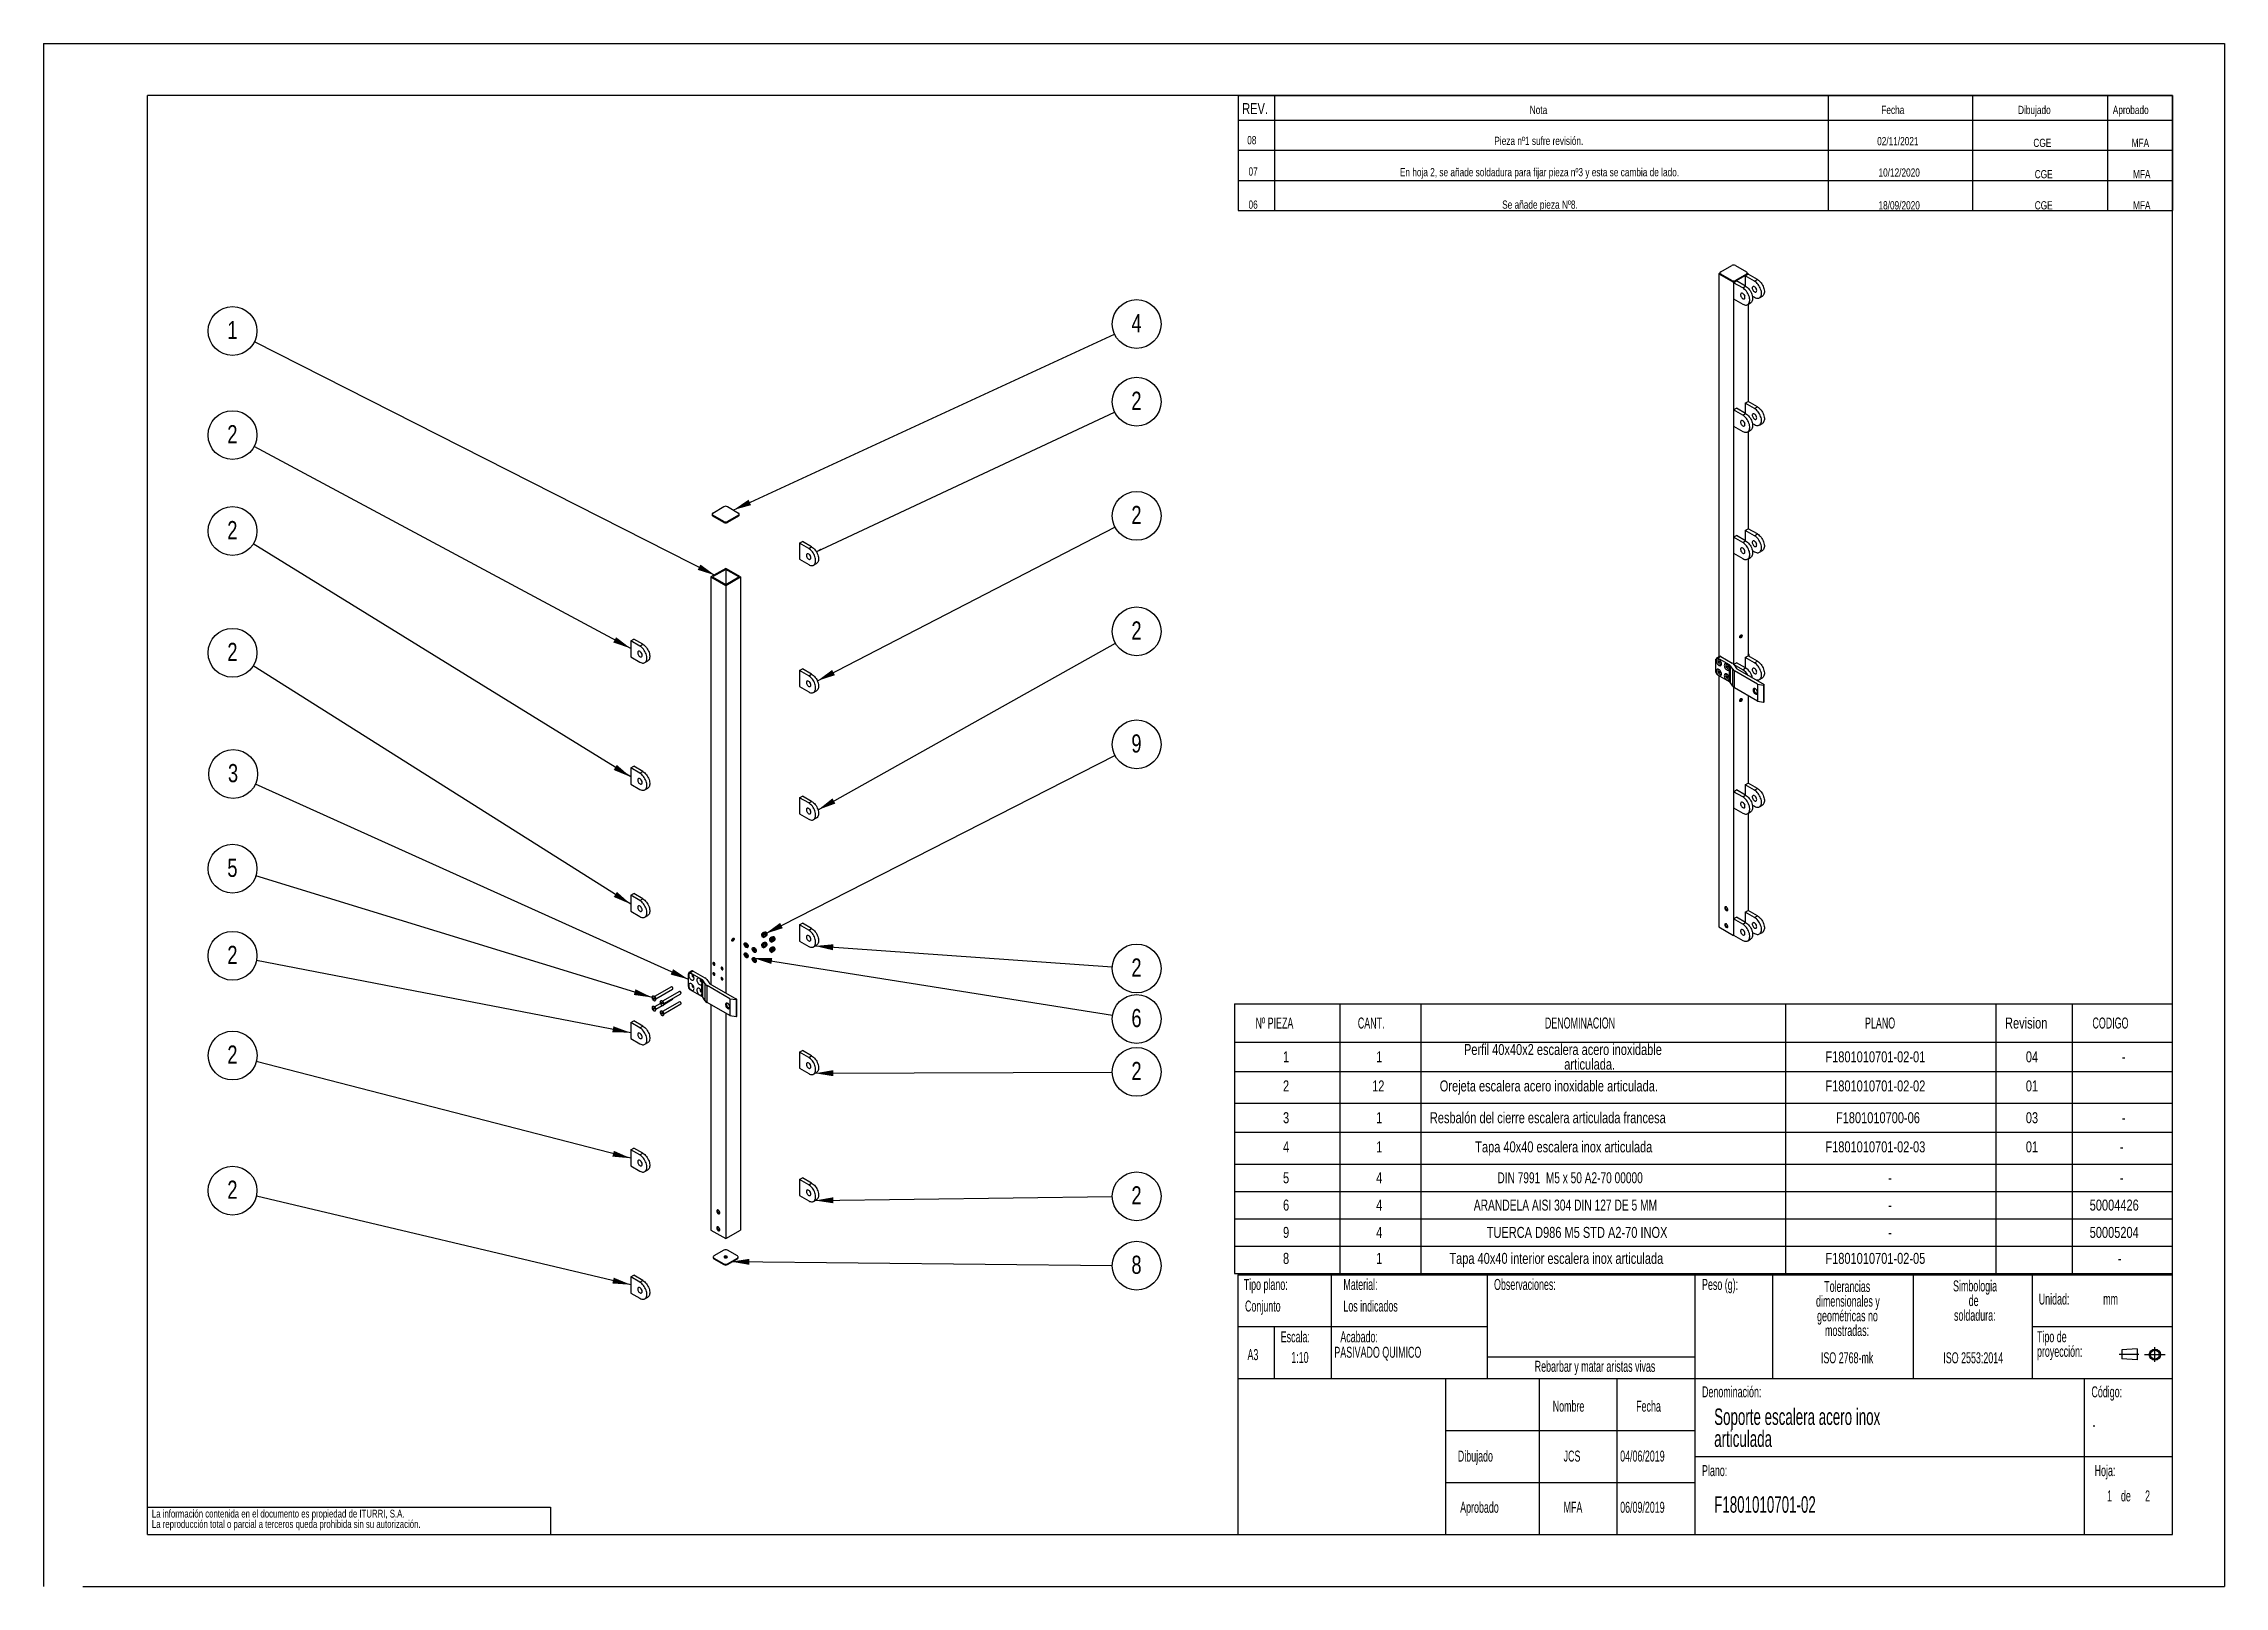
# Model space of a CAD drawing. Extents: x 0 to 4200, y 0 to 2970.
import ezdxf

# ---------------------------------------------------------------- set-up
doc = ezdxf.new("R2010")
doc.units = 0
doc.header["$LTSCALE"] = 10
doc.linetypes.add('CENTERX2', pattern=[20.32, 12.7, -2.54, 2.54, -2.54])
doc.layers.get('0').update_dxf_attribs({"linetype": 'CONTINUOUS'})
doc.layers.add('FORMATO', color=7, linetype='CONTINUOUS')
doc.layers.add('SLD-0', color=179, linetype='CONTINUOUS')
doc.styles.add('SLDTEXTSTYLE0', font='TXT', dxfattribs={"width": 0.75})
doc.styles.add('SLDTEXTSTYLE1', font='TXT', dxfattribs={"width": 0.605})
doc.styles.add('SLDTEXTSTYLE2', font='TXT', dxfattribs={"width": 0.689655})
doc.styles.add('SLDTEXTSTYLE3', font='TXT', dxfattribs={"width": 0.69697})
doc.dimstyles.new('SLDDIMSTYLE0', dxfattribs={"dimtxt": 0.18, "dimasz": 35, "dimexe": 0, "dimexo": 0.0625, "dimgap": 0, "dimtad": 0, "dimtih": 1, "dimtoh": 1, "dimdec": 0, "dimrnd": 1e-09, "dimzin": 0, "dimtxsty": 'STANDARD', "dimsah": 1, "dimcen": 0.09, "dimazin": 3, "dimtfac": 35, "dimtdec": 0, "dimtofl": 0, "dimtmove": 0, "dimatfit": 3, "dimtolj": 1, "dimtzin": 0})
doc.dimstyles.new('SLDDIMSTYLE1', dxfattribs={"dimtxt": 0.18, "dimasz": 10.769231, "dimexe": 0, "dimexo": 0.0625, "dimgap": 0, "dimtad": 0, "dimtih": 1, "dimtoh": 1, "dimdec": 0, "dimrnd": 1e-09, "dimzin": 0, "dimtxsty": 'STANDARD', "dimblk1": 'DOT', "dimblk2": 'DOT', "dimsah": 1, "dimcen": 0.09, "dimazin": 3, "dimtfac": 10.769231, "dimtdec": 0, "dimtofl": 0, "dimtmove": 0, "dimatfit": 3, "dimtolj": 1, "dimtzin": 0})

msp = doc.modelspace()

# ---------------------------------------------------------------- texts
at = {"layer": 'FORMATO', "style": 'SLDTEXTSTYLE0'}
for s, insert, char_height, attachment_point in [('REV.', (2308.4, 2855.5), 21.17, 1), ('Nota', (2862.2, 2850.3), 15.88, 1), ('Fecha', (3539.3, 2850.3), 15.88, 1), ('Dibujado', (3802.6, 2850.3), 15.88, 1), ('Aprobado', (3985.1, 2850.3), 15.88, 1), ('08', (2326.9, 2792.1), 15.88, 2), ('Pieza nº1 sufre revisión.', (2879.7, 2790.8), 15.875, 2), ('02/11/2021', (3571.1, 2790.2), 15.88, 2), ('CGE', (3849.4, 2786.9), 15.88, 2), ('MFA', (4038.2, 2786.9), 15.88, 2), ('07', (2329.4, 2731.8), 15.88, 2), ('En hoja 2, se añade soldadura para fijar pieza nº3 y esta se cambia de lado.', (2880.9, 2730.5), 15.875, 2), ('10/12/2020', (3573.7, 2729.8), 15.88, 2), ('CGE', (3852, 2726.6), 15.88, 2), ('MFA', (4040.8, 2726.6), 15.88, 2), ('06', (2329.4, 2668), 15.88, 2), ('Se añade pieza Nº8.', (2881.9, 2668), 15.875, 2), ('18/09/2020', (3573.7, 2666.7), 15.88, 2), ('CGE', (3852, 2666.7), 15.88, 2), ('MFA', (4040.8, 2666.7), 15.88, 2)]:
    msp.add_mtext(s, dxfattribs=dict(at, insert=insert, char_height=char_height, attachment_point=attachment_point))
at = {"layer": 'SLD-0', "style": 'SLDTEXTSTYLE1'}
for s, insert, char_height, attachment_point in [('Tipo plano:', (2311.3, 591.8), 21.167, 1), ('Material:', (2503.3, 591.8), 21.17, 1), ('Observaciones:', (2793.4, 591.8), 21.167, 1), ('Peso (g):', (3194, 591.8), 21.17, 1), ('Conjunto', (2313.8, 550.2), 21.17, 1), ('Los indicados', (2503.3, 550.2), 21.167, 1), ('Unidad:', (3842.5, 563.7), 21.17, 1), ('mm', (3966.6, 563.7), 21.17, 1), ('Escala:', (2382.6, 491), 21.17, 1), ('Acabado:', (2497.4, 491), 21.17, 1), ('A3', (2318.6, 456.7), 21.17, 1), ('1:10', (2402.9, 451.3), 21.17, 1), ('PASIVADO QUIMICO', (2485.9, 461.3), 21.167, 1), ('Rebarbar y matar aristas vivas', (2987.9, 434.2), 21.167, 2), ('ISO 2768-mk', (3473.4, 450.6), 21.167, 2), ('ISO 2553:2014', (3716.3, 450.6), 21.167, 2), ('Denominación:', (3194, 385.1), 21.167, 1), ('Código:', (3944, 385.1), 21.17, 1), ('Nombre', (2906.4, 357.5), 21.17, 1), ('Fecha', (3067.1, 357.5), 21.17, 1), ('-', (3945.9, 321.9), 21.2, 1), ('Dibujado', (2723.7, 261.4), 21.17, 1), ('JCS', (2927.4, 261.4), 21.17, 1), ('04/06/2019', (3036.3, 261.4), 21.17, 1), ('Plano:', (3194, 233.4), 21.17, 1), ('Hoja:', (3950.1, 233.4), 21.17, 1), ('F1801010701-02', (3217.4, 173.5), 31.75, 1), ('1', (3974.1, 184.7), 21.2, 1), ('1', (3974.1, 184.7), 21.2, 1), ('de', (4000.8, 184.7), 21.17, 1), ('de', (4000.8, 184.7), 21.17, 1), ('2', (4047.3, 184.7), 21.2, 1), ('2', (4047.3, 184.7), 21.2, 1), ('Aprobado', (2728.2, 162.8), 21.17, 1), ('MFA', (2927.4, 162.8), 21.17, 1), ('06/09/2019', (3036.3, 162.8), 21.17, 1)]:
    msp.add_mtext(s, dxfattribs=dict(at, insert=insert, char_height=char_height, attachment_point=attachment_point))

# ---------------------------------------------------------------- blocks, each defined once
blk = doc.blocks.new('BLOQUE3')
at = {"color": 7, "linetype": 'CENTERX2'}
for p, q in [((3979.2, 1300.6), (3948, 1300.6)), ((3988.8, 1300.2), (4021.6, 1300.2)), ((4005.2, 1288.5), (4005.2, 1311.9))]:
    blk.add_line(p, q, dxfattribs=at)
at = {"color": 7, "linetype": 'CONTINUOUS'}
for p, q in [((3976.8, 1309.5), (3952.3, 1307.7)), ((3952.3, 1307.7), (3952.3, 1293.4)), ((3976.8, 1309.5), (3976.8, 1291.6)), ((3976.8, 1291.6), (3952.3, 1293.4))]:
    blk.add_line(p, q, dxfattribs=at)
for radius in [8.92, 7.13]:
    blk.add_circle((4005.2, 1300.2), radius, dxfattribs=at)
blk = doc.blocks.new('SW_NOTE_0_1')
at = {"layer": 'SLD-0', "color": 0, "attachment_point": 2, "style": 'SLDTEXTSTYLE1'}
for s, insert, char_height in [('dimensionales y', (75.4, -0.9), 21.167), ('Tolerancias', (74.1, 27.3), 21.167), ('geométricas no', (74.6, -29.2), 21.167), ('mostradas:', (73.8, -57.4), 21.17)]:
    blk.add_mtext(s, dxfattribs=dict(at, insert=insert, char_height=char_height))
blk = doc.blocks.new('SW_NOTE_0_2')
at = {"layer": 'SLD-0', "color": 0, "attachment_point": 1, "style": 'SLDTEXTSTYLE1'}
for s, insert, char_height in [('Tipo de', (0, 27.3), 21.17), ('proyección:', (0, -0.9), 21.167)]:
    blk.add_mtext(s, dxfattribs=dict(at, insert=insert, char_height=char_height))
blk = doc.blocks.new('SW_NOTE_0_3')
at = {"layer": 'SLD-0', "color": 0, "char_height": 21.17, "attachment_point": 2, "style": 'SLDTEXTSTYLE1'}
for s, insert in [('Simbologia', (71.1, 27.3)), ('de', (68.4, -0.9)), ('soldadura:', (70.6, -29.2))]:
    blk.add_mtext(s, dxfattribs=dict(at, insert=insert))
blk = doc.blocks.new('SW_NOTE_0_4')
at = {"layer": 'SLD-0', "color": 0, "char_height": 15, "attachment_point": 1, "style": 'SLDTEXTSTYLE0'}
for s, insert in [('La información contenida en el documento es propiedad de ITURRI, S.A.', (0, 19.3)), ('La reproducción total o parcial a terceros queda prohibida sin su autorización.', (0, -0.7))]:
    blk.add_mtext(s, dxfattribs=dict(at, insert=insert))
blk = doc.blocks.new('SW_NOTE_0_5')
at = {"layer": 'SLD-0', "color": 0, "char_height": 31.75, "attachment_point": 1, "style": 'SLDTEXTSTYLE1'}
for s, insert in [('Soporte escalera acero inox', (0, 40.9)), ('articulada', (0, -1.4))]:
    blk.add_mtext(s, dxfattribs=dict(at, insert=insert))
blk = doc.blocks.new('SW_TABLEANNOTATION_0')
at = {"layer": 'FORMATO', "color": 0}
for p, q in [((0, 0), (0, -74.2)), ((0, 0), (202.9, 0)), ((202.9, 0), (202.9, -74.2)), ((202.9, 0), (358.7, 0)), ((358.7, 0), (358.7, -74.2)), ((358.7, 0), (1061.5, 0)), ((1061.5, 0), (1061.5, -74.2)), ((1061.5, 0), (1466.2, 0)), ((1466.2, 0), (1466.2, -74.2)), ((1466.2, 0), (1613.4, 0)), ((1613.4, 0), (1613.4, -74.2)), ((1613.4, 0), (1806, 0)), ((1806, 0), (1806, -74.2)), ((0, -74.2), (202.9, -74.2)), ((0, -74.2), (0, -130.1)), ((202.9, -74.2), (358.7, -74.2)), ((202.9, -74.2), (202.9, -130.1)), ((358.7, -74.2), (1061.5, -74.2)), ((358.7, -74.2), (358.7, -130.1)), ((1061.5, -74.2), (1466.2, -74.2)), ((1061.5, -74.2), (1061.5, -130.1)), ((1466.2, -74.2), (1613.4, -74.2)), ((1466.2, -74.2), (1466.2, -130.1)), ((1613.4, -74.2), (1806, -74.2)), ((1613.4, -74.2), (1613.4, -130.1)), ((1806, -74.2), (1806, -130.1)), ((0, -130.1), (0, -191.5)), ((0, -130.1), (202.9, -130.1)), ((202.9, -130.1), (202.9, -191.5)), ((202.9, -130.1), (358.7, -130.1)), ((358.7, -130.1), (358.7, -191.5)), ((358.7, -130.1), (1061.5, -130.1)), ((1061.5, -130.1), (1061.5, -191.5)), ((1061.5, -130.1), (1466.2, -130.1)), ((1466.2, -130.1), (1466.2, -191.5)), ((1466.2, -130.1), (1613.4, -130.1)), ((1613.4, -130.1), (1613.4, -191.5)), ((1613.4, -130.1), (1806, -130.1)), ((1806, -130.1), (1806, -191.5)), ((0, -191.5), (0, -247.3)), ((0, -191.5), (202.9, -191.5)), ((202.9, -191.5), (202.9, -247.3)), ((202.9, -191.5), (358.7, -191.5)), ((358.7, -191.5), (358.7, -247.3)), ((358.7, -191.5), (1061.5, -191.5)), ((1061.5, -191.5), (1061.5, -247.3)), ((1061.5, -191.5), (1466.2, -191.5)), ((1466.2, -191.5), (1466.2, -247.3)), ((1466.2, -191.5), (1613.4, -191.5)), ((1613.4, -191.5), (1613.4, -247.3)), ((1613.4, -191.5), (1806, -191.5)), ((1806, -191.5), (1806, -247.3)), ((0, -247.3), (0, -308.7)), ((0, -247.3), (202.9, -247.3)), ((202.9, -247.3), (202.9, -308.7)), ((202.9, -247.3), (358.7, -247.3)), ((358.7, -247.3), (358.7, -308.7)), ((358.7, -247.3), (1061.5, -247.3)), ((1061.5, -247.3), (1061.5, -308.7)), ((1061.5, -247.3), (1466.2, -247.3)), ((1466.2, -247.3), (1466.2, -308.7)), ((1466.2, -247.3), (1613.4, -247.3)), ((1613.4, -247.3), (1613.4, -308.7)), ((1613.4, -247.3), (1806, -247.3)), ((1806, -247.3), (1806, -308.7)), ((0, -308.7), (0, -361.3)), ((0, -308.7), (202.9, -308.7)), ((202.9, -308.7), (202.9, -361.3)), ((202.9, -308.7), (358.7, -308.7)), ((358.7, -308.7), (358.7, -361.3)), ((358.7, -308.7), (1061.5, -308.7)), ((1061.5, -308.7), (1061.5, -361.3)), ((1061.5, -308.7), (1466.2, -308.7)), ((1466.2, -308.7), (1466.2, -361.3)), ((1466.2, -308.7), (1613.4, -308.7)), ((1613.4, -308.7), (1613.4, -361.3)), ((1613.4, -308.7), (1806, -308.7)), ((1806, -308.7), (1806, -361.3)), ((0, -361.3), (0, -413.9)), ((0, -361.3), (202.9, -361.3)), ((202.9, -361.3), (202.9, -413.9)), ((202.9, -361.3), (358.7, -361.3)), ((358.7, -361.3), (358.7, -413.9)), ((358.7, -361.3), (1061.5, -361.3)), ((1061.5, -361.3), (1061.5, -413.9)), ((1061.5, -361.3), (1466.2, -361.3)), ((1466.2, -361.3), (1466.2, -413.9)), ((1466.2, -361.3), (1613.4, -361.3)), ((1613.4, -361.3), (1613.4, -413.9)), ((1613.4, -361.3), (1806, -361.3)), ((1806, -361.3), (1806, -413.9)), ((0, -413.9), (0, -466.5)), ((0, -413.9), (202.9, -413.9)), ((202.9, -413.9), (202.9, -466.5)), ((202.9, -413.9), (358.7, -413.9)), ((358.7, -413.9), (358.7, -466.5)), ((358.7, -413.9), (1061.5, -413.9)), ((1061.5, -413.9), (1061.5, -466.5)), ((1061.5, -413.9), (1466.2, -413.9)), ((1466.2, -413.9), (1466.2, -466.5)), ((1466.2, -413.9), (1613.4, -413.9)), ((1613.4, -413.9), (1613.4, -466.5)), ((1613.4, -413.9), (1806, -413.9)), ((1806, -413.9), (1806, -466.5)), ((0, -466.5), (0, -519.1)), ((0, -466.5), (202.9, -466.5)), ((202.9, -466.5), (202.9, -519.1)), ((202.9, -466.5), (358.7, -466.5)), ((358.7, -466.5), (358.7, -519.1)), ((358.7, -466.5), (1061.5, -466.5)), ((1061.5, -466.5), (1061.5, -519.1)), ((1061.5, -466.5), (1466.2, -466.5)), ((1466.2, -466.5), (1466.2, -519.1)), ((1466.2, -466.5), (1613.4, -466.5)), ((1613.4, -466.5), (1613.4, -519.1)), ((1613.4, -466.5), (1806, -466.5)), ((1806, -466.5), (1806, -519.1)), ((0, -519.1), (202.9, -519.1)), ((202.9, -519.1), (358.7, -519.1)), ((358.7, -519.1), (1061.5, -519.1)), ((1061.5, -519.1), (1466.2, -519.1)), ((1466.2, -519.1), (1613.4, -519.1)), ((1613.4, -519.1), (1806, -519.1))]:
    blk.add_line(p, q, dxfattribs=at)
at = {"layer": 'FORMATO', "color": 0, "attachment_point": 1}
for s, insert, char_height, style in [('Nº PIEZA', (40.6, -26.5), 21.17, 'SLDTEXTSTYLE1'), ('CANT.', (237.7, -26.5), 21.17, 'SLDTEXTSTYLE1'), ('DENOMINACION', (598, -26.5), 21.167, 'SLDTEXTSTYLE1'), ('PLANO', (1214.5, -26.5), 21.17, 'SLDTEXTSTYLE1'), ('Revision', (1484.2, -26.5), 21.17, 'SLDTEXTSTYLE0'), ('CODIGO', (1652.5, -26.5), 21.17, 'SLDTEXTSTYLE1'), ('Perfil 40x40x2 escalera acero inoxidable', (442.1, -77.5), 21.167, 'SLDTEXTSTYLE0'), ('1', (93.6, -91.6), 21.2, 'SLDTEXTSTYLE0'), ('1', (273, -91.6), 21.2, 'SLDTEXTSTYLE0'), ('articulada.', (635.2, -105.7), 21.167, 'SLDTEXTSTYLE0'), ('F1801010701-02-01', (1138.2, -91.6), 21.167, 'SLDTEXTSTYLE0'), ('04', (1524.2, -91.6), 21.17, 'SLDTEXTSTYLE0'), ('-', (1709.1, -91.6), 21.2, 'SLDTEXTSTYLE0'), ('2', (93.6, -147.6), 21.2, 'SLDTEXTSTYLE0'), ('12', (265.2, -147.6), 21.17, 'SLDTEXTSTYLE0'), ('Orejeta escalera acero inoxidable articulada.', (395.5, -147.6), 21.167, 'SLDTEXTSTYLE0'), ('F1801010701-02-02', (1138.2, -147.6), 21.167, 'SLDTEXTSTYLE0'), ('01', (1524.2, -147.6), 21.17, 'SLDTEXTSTYLE0'), ('3', (93.6, -208.8), 21.2, 'SLDTEXTSTYLE0'), ('1', (273, -208.8), 21.2, 'SLDTEXTSTYLE0'), ('Resbalón del cierre escalera articulada francesa', (376.4, -208.8), 21.167, 'SLDTEXTSTYLE0'), ('F1801010700-06', (1158.5, -208.8), 21.167, 'SLDTEXTSTYLE0'), ('03', (1524.2, -208.8), 21.17, 'SLDTEXTSTYLE0'), ('-', (1709.1, -208.8), 21.2, 'SLDTEXTSTYLE0'), ('4', (93.6, -264.9), 21.2, 'SLDTEXTSTYLE0'), ('1', (273, -264.9), 21.2, 'SLDTEXTSTYLE0'), ('Tapa 40x40 escalera inox articulada', (463.8, -264.9), 21.167, 'SLDTEXTSTYLE0'), ('F1801010701-02-03', (1138.2, -264.9), 21.167, 'SLDTEXTSTYLE0'), ('01', (1524.2, -264.9), 21.17, 'SLDTEXTSTYLE0'), ('-', (1705, -264.9), 21.2, 'SLDTEXTSTYLE0'), ('5', (93.6, -324.4), 21.2, 'SLDTEXTSTYLE0'), ('4', (273, -324.4), 21.2, 'SLDTEXTSTYLE0'), ('DIN 7991  M5 x 50 A2-70 00000', (506.5, -324.4), 21.167, 'SLDTEXTSTYLE2'), ('6', (93.6, -377), 21.2, 'SLDTEXTSTYLE0'), ('4', (273, -377), 21.2, 'SLDTEXTSTYLE0'), ('ARANDELA AISI 304 DIN 127 DE 5 MM', (461.1, -377), 21.167, 'SLDTEXTSTYLE3'), ('-', (1259.2, -324.4), 21.2, 'SLDTEXTSTYLE0'), ('50004426', (1647.2, -377), 21.17, 'SLDTEXTSTYLE0'), ('-', (1705, -324.4), 21.2, 'SLDTEXTSTYLE0'), ('-', (1259.2, -377), 21.2, 'SLDTEXTSTYLE0'), ('9', (93.6, -429.6), 21.2, 'SLDTEXTSTYLE0'), ('4', (273, -429.6), 21.2, 'SLDTEXTSTYLE0'), ('TUERCA D986 M5 STD A2-70 INOX', (485.9, -429.6), 21.167, 'SLDTEXTSTYLE0'), ('-', (1259.2, -429.6), 21.2, 'SLDTEXTSTYLE0'), ('50005204', (1647.2, -429.6), 21.17, 'SLDTEXTSTYLE0'), ('8', (93.6, -479.6), 21.2, 'SLDTEXTSTYLE0'), ('1', (273, -479.6), 21.2, 'SLDTEXTSTYLE0'), ('Tapa 40x40 interior escalera inox articulada', (414, -479.6), 21.167, 'SLDTEXTSTYLE0'), ('F1801010701-02-05', (1138.2, -479.6), 21.167, 'SLDTEXTSTYLE0'), ('-', (1701.1, -479.6), 21.2, 'SLDTEXTSTYLE0')]:
    blk.add_mtext(s, dxfattribs=dict(at, insert=insert, char_height=char_height, style=style))
blk = doc.blocks.new('SW_NOTE_0_6')
at = {"layer": 'FORMATO', "color": 0}
blk.add_circle((-42, 21.2), 47, dxfattribs=at)
at = {"layer": 'FORMATO', "color": 0, "insert": (-42.3, 40.5), "char_height": 35, "attachment_point": 2, "style": 'SLDTEXTSTYLE0'}
blk.add_mtext('1', dxfattribs=at)
blk = doc.blocks.new('SW_NOTE_0_7')
at = {"layer": 'FORMATO', "color": 0}
blk.add_circle((-45.8, 10.8), 47, dxfattribs=at)
at = {"layer": 'FORMATO', "color": 0, "insert": (-46.1, 30), "char_height": 35, "attachment_point": 2, "style": 'SLDTEXTSTYLE0'}
blk.add_mtext('2', dxfattribs=at)
blk = doc.blocks.new('SW_NOTE_0_8')
at = {"layer": 'FORMATO', "color": 0}
blk.add_circle((-39.8, 25.1), 47, dxfattribs=at)
at = {"layer": 'FORMATO', "color": 0, "insert": (-40.1, 44.3), "char_height": 35, "attachment_point": 2, "style": 'SLDTEXTSTYLE0'}
blk.add_mtext('2', dxfattribs=at)
blk = doc.blocks.new('SW_NOTE_0_9')
at = {"layer": 'FORMATO', "color": 0}
blk.add_circle((-45.5, 11.7), 47, dxfattribs=at)
at = {"layer": 'FORMATO', "color": 0, "insert": (-45.9, 31), "char_height": 35, "attachment_point": 2, "style": 'SLDTEXTSTYLE0'}
blk.add_mtext('2', dxfattribs=at)
blk = doc.blocks.new('SW_NOTE_0_10')
at = {"layer": 'FORMATO', "color": 0}
blk.add_circle((42.6, 19.9), 47, dxfattribs=at)
at = {"layer": 'FORMATO', "color": 0, "insert": (42.2, 39.2), "char_height": 35, "attachment_point": 2, "style": 'SLDTEXTSTYLE0'}
blk.add_mtext('2', dxfattribs=at)
blk = doc.blocks.new('_DOT')
at = {"color": 0, "linetype": 'BYBLOCK'}
blk.add_line((-0.5, 0), (-1, 0), dxfattribs=at)
at = {"color": 0, "linetype": 'BYBLOCK', "const_width": 0.5}
blk.add_lwpolyline([(-0.25, 0, 1), (0.25, 0, 1)], format="xyb", close=True, dxfattribs=at)
blk = doc.blocks.new('SW_NOTE_0_11')
at = {"layer": 'FORMATO', "color": 0}
blk.add_circle((47, 0.6), 47, dxfattribs=at)
at = {"layer": 'FORMATO', "color": 0, "insert": (46.7, 19.8), "char_height": 35, "attachment_point": 2, "style": 'SLDTEXTSTYLE0'}
blk.add_mtext('2', dxfattribs=at)
blk = doc.blocks.new('SW_NOTE_0_12')
at = {"layer": 'FORMATO', "color": 0}
blk.add_circle((-40, 24.7), 47, dxfattribs=at)
at = {"layer": 'FORMATO', "color": 0, "insert": (-40.4, 43.9), "char_height": 35, "attachment_point": 2, "style": 'SLDTEXTSTYLE0'}
blk.add_mtext('2', dxfattribs=at)
blk = doc.blocks.new('SW_NOTE_0_13')
at = {"layer": 'FORMATO', "color": 0}
blk.add_circle((47, 0.2), 47, dxfattribs=at)
at = {"layer": 'FORMATO', "color": 0, "insert": (46.7, 19.4), "char_height": 35, "attachment_point": 2, "style": 'SLDTEXTSTYLE0'}
blk.add_mtext('2', dxfattribs=at)
blk = doc.blocks.new('SW_NOTE_0_14')
at = {"layer": 'FORMATO', "color": 0}
blk.add_circle((-46.2, 8.9), 47, dxfattribs=at)
at = {"layer": 'FORMATO', "color": 0, "insert": (-46.5, 28.1), "char_height": 35, "attachment_point": 2, "style": 'SLDTEXTSTYLE0'}
blk.add_mtext('2', dxfattribs=at)
blk = doc.blocks.new('SW_NOTE_0_15')
at = {"layer": 'FORMATO', "color": 0}
blk.add_circle((41.8, 21.6), 47, dxfattribs=at)
at = {"layer": 'FORMATO', "color": 0, "insert": (41.4, 40.8), "char_height": 35, "attachment_point": 2, "style": 'SLDTEXTSTYLE0'}
blk.add_mtext('2', dxfattribs=at)
blk = doc.blocks.new('SW_NOTE_0_16')
at = {"layer": 'FORMATO', "color": 0}
blk.add_circle((41, 23), 47, dxfattribs=at)
at = {"layer": 'FORMATO', "color": 0, "insert": (40.7, 42.2), "char_height": 35, "attachment_point": 2, "style": 'SLDTEXTSTYLE0'}
blk.add_mtext('2', dxfattribs=at)
blk = doc.blocks.new('SW_NOTE_0_17')
at = {"layer": 'FORMATO', "color": 0}
blk.add_circle((46.9, -3.3), 47, dxfattribs=at)
at = {"layer": 'FORMATO', "color": 0, "insert": (46.6, 16), "char_height": 35, "attachment_point": 2, "style": 'SLDTEXTSTYLE0'}
blk.add_mtext('2', dxfattribs=at)
blk = doc.blocks.new('SW_NOTE_0_18')
at = {"layer": 'FORMATO', "color": 0}
blk.add_circle((-41.5, 22.2), 47, dxfattribs=at)
at = {"layer": 'FORMATO', "color": 0, "insert": (-41.8, 41.4), "char_height": 35, "attachment_point": 2, "style": 'SLDTEXTSTYLE0'}
blk.add_mtext('2', dxfattribs=at)
blk = doc.blocks.new('SW_NOTE_0_19')
at = {"layer": 'FORMATO', "color": 0}
blk.add_circle((-42.9, 19.3), 47, dxfattribs=at)
at = {"layer": 'FORMATO', "color": 0, "insert": (-43.2, 38.6), "char_height": 35, "attachment_point": 2, "style": 'SLDTEXTSTYLE0'}
blk.add_mtext('3', dxfattribs=at)
blk = doc.blocks.new('SW_NOTE_0_20')
at = {"layer": 'FORMATO', "color": 0}
blk.add_circle((42.7, 19.7), 47, dxfattribs=at)
at = {"layer": 'FORMATO', "color": 0, "insert": (42.4, 38.9), "char_height": 35, "attachment_point": 2, "style": 'SLDTEXTSTYLE0'}
blk.add_mtext('4', dxfattribs=at)
blk = doc.blocks.new('SW_NOTE_0_21')
at = {"layer": 'FORMATO', "color": 0}
blk.add_circle((46.4, -7.4), 47, dxfattribs=at)
at = {"layer": 'FORMATO', "color": 0, "insert": (46.1, 11.8), "char_height": 35, "attachment_point": 2, "style": 'SLDTEXTSTYLE0'}
blk.add_mtext('6', dxfattribs=at)
blk = doc.blocks.new('SW_NOTE_0_22')
at = {"layer": 'FORMATO', "color": 0}
blk.add_circle((-45, 13.8), 47, dxfattribs=at)
at = {"layer": 'FORMATO', "color": 0, "insert": (-45.3, 33), "char_height": 35, "attachment_point": 2, "style": 'SLDTEXTSTYLE0'}
blk.add_mtext('5', dxfattribs=at)
blk = doc.blocks.new('SW_NOTE_0_23')
at = {"layer": 'FORMATO', "color": 0}
blk.add_circle((47, -0.5), 47, dxfattribs=at)
at = {"layer": 'FORMATO', "color": 0, "insert": (46.7, 18.8), "char_height": 35, "attachment_point": 2, "style": 'SLDTEXTSTYLE0'}
blk.add_mtext('8', dxfattribs=at)
blk = doc.blocks.new('SW_NOTE_0_24')
at = {"layer": 'FORMATO', "color": 0}
blk.add_circle((41.9, 21.4), 47, dxfattribs=at)
at = {"layer": 'FORMATO', "color": 0, "insert": (41.5, 40.6), "char_height": 35, "attachment_point": 2, "style": 'SLDTEXTSTYLE0'}
blk.add_mtext('9', dxfattribs=at)

# ---------------------------------------------------------------- linework, layer by layer
at = {"color": 7, "linetype": 'CONTINUOUS'}
for p, q in [((0, 2970), (4200, 2970)), ((0, 2970), (0, 0)), ((4200, 2970), (4200, 0)), ((4100, 2870), (200, 2870)), ((200, 100), (200, 2870)), ((4100, 100), (4100, 2870)), ((3228.5, 2528.1), (3226.4, 2526.9)), ((3226.4, 2526.9), (3226.4, 1789.7)), ((3226.4, 2526.9), (3254.7, 2510.6)), ((3228.5, 2528.6), (3228.5, 2526.9)), ((3230, 2530.6), (3251.2, 2542.8)), ((3251.2, 2514.3), (3230, 2526.5)), ((3230, 2526.5), (3230, 2524.9)), ((3251.2, 2512.6), (3230, 2524.9)), ((3254.7, 2510.6), (3283, 2526.9)), ((3258.3, 2542.8), (3279.5, 2530.6)), ((3279.5, 2526.5), (3258.3, 2514.3)), ((3279.5, 2524.9), (3258.3, 2512.6)), ((3277.3, 2522.8), (3283, 2526.1)), ((3295, 2512.6), (3277.3, 2522.8)), ((3277.3, 2522.8), (3277.3, 2503.3)), ((3279.5, 2524.9), (3279.5, 2526.5)), ((3280.9, 2526.9), (3280.9, 2528.6)), ((3283, 2526.9), (3280.9, 2528.1)), ((3283, 2526.9), (3283, 2526.1)), ((3300.7, 2515.9), (3283, 2526.1)), ((3251.2, 2512.6), (3251.2, 2514.3)), ((3254.7, 2509.8), (3260.4, 2513.1)), ((3254.7, 2510.6), (3254.7, 1775.3)), ((3272.4, 2499.6), (3254.7, 2509.8)), ((3254.7, 2509.8), (3254.7, 2478.8)), ((3254.7, 2478.8), (3272.4, 2468.6)), ((3258.3, 2514.3), (3258.3, 2512.6)), ((3278, 2502.8), (3260.4, 2513.1)), ((3272.4, 2499.6), (3278, 2502.8)), ((3291, 2483.9), (3295, 2481.6)), ((3295, 2512.6), (3300.7, 2515.9)), ((3304.5, 2480.7), (3310.2, 2483.9)), ((3281.9, 2467.6), (3287.5, 2470.9)), ((3283, 2468.2), (3283, 2281.2)), ((3254.7, 2264.8), (3260.4, 2268.1)), ((3278, 2257.9), (3260.4, 2268.1)), ((3277.3, 2277.9), (3283, 2281.2)), ((3295, 2267.7), (3277.3, 2277.9)), ((3277.3, 2277.9), (3277.3, 2258.3)), ((3300.7, 2270.9), (3283, 2281.2)), ((3295, 2267.7), (3300.7, 2270.9)), ((3272.4, 2254.6), (3254.7, 2264.8)), ((3254.7, 2264.8), (3254.7, 2233.8)), ((3254.7, 2233.8), (3272.4, 2223.6)), ((3272.4, 2254.6), (3278, 2257.9)), ((3291, 2239), (3295, 2236.7)), ((3304.5, 2235.7), (3310.2, 2239)), ((3281.9, 2222.6), (3287.5, 2225.9)), ((3283, 2223.3), (3283, 2036.2)), ((1287.4, 2064.3), (1287.4, 2062.6)), ((1288.8, 2066.3), (1310.1, 2078.6)), ((1310.1, 2050), (1288.8, 2062.2)), ((1288.8, 2062.2), (1288.8, 2060.6)), ((1310.1, 2048.4), (1288.8, 2060.6)), ((1317.1, 2078.6), (1338.3, 2066.3)), ((1338.3, 2062.2), (1317.1, 2050)), ((1338.3, 2060.6), (1317.1, 2048.4)), ((1338.3, 2060.6), (1338.3, 2062.2)), ((1339.8, 2062.6), (1339.8, 2064.3)), ((1310.1, 2048.4), (1310.1, 2050)), ((1317.1, 2050), (1317.1, 2048.4)), ((3254.7, 2019.9), (3260.4, 2023.1)), ((3272.4, 2009.7), (3254.7, 2019.9)), ((3254.7, 2019.9), (3254.7, 1988.8)), ((3278, 2012.9), (3260.4, 2023.1)), ((3277.3, 2032.9), (3283, 2036.2)), ((3295, 2022.7), (3277.3, 2032.9)), ((3277.3, 2032.9), (3277.3, 2013.3)), ((3300.7, 2026), (3283, 2036.2)), ((3295, 2022.7), (3300.7, 2026)), ((1455.8, 2008.2), (1461.5, 2011.5)), ((1473.5, 1998), (1455.8, 2008.2)), ((1455.8, 2008.2), (1455.8, 1977.2)), ((1455.8, 1977.2), (1473.5, 1967)), ((1479.1, 2001.3), (1461.5, 2011.5)), ((1473.5, 1998), (1479.1, 2001.3)), ((3254.7, 1988.8), (3272.4, 1978.6)), ((3272.4, 2009.7), (3278, 2012.9)), ((3281.9, 1977.7), (3287.5, 1981)), ((3283, 1978.3), (3283, 1791.2)), ((3291, 1994), (3295, 1991.7)), ((3304.5, 1990.7), (3310.2, 1994)), ((1313.6, 1959.6), (1285.3, 1943.2)), ((1285.3, 1943.2), (1313.6, 1926.9)), ((1285.3, 1943.2), (1285.3, 1159)), ((1313.6, 1957.9), (1288.1, 1943.2)), ((1288.1, 1943.2), (1313.6, 1928.5)), ((1341.9, 1943.2), (1313.6, 1959.6)), ((1339, 1943.2), (1313.6, 1957.9)), ((1313.6, 1957.9), (1313.6, 1928.5)), ((1313.6, 1926.9), (1341.9, 1943.2)), ((1313.6, 1928.5), (1339, 1943.2)), ((1341.9, 1943.2), (1341.9, 685.8)), ((1483, 1966), (1488.6, 1969.3)), ((1313.6, 1926.9), (1313.6, 1142.7)), ((1130.7, 1820.5), (1136.4, 1823.8)), ((1148.4, 1810.3), (1130.7, 1820.5)), ((1130.7, 1820.5), (1130.7, 1789.5)), ((1154, 1813.6), (1136.4, 1823.8)), ((1148.4, 1810.3), (1154, 1813.6)), ((1130.7, 1789.5), (1148.4, 1779.3)), ((1157.9, 1778.3), (1163.5, 1781.6)), ((1455.8, 1763.2), (1461.5, 1766.5)), ((1479.1, 1756.3), (1461.5, 1766.5)), ((3220.8, 1760.2), (3220.8, 1784.7)), ((3227.5, 1790.2), (3221.8, 1787)), ((3230, 1790), (3224.3, 1786.7)), ((3246.7, 1773.8), (3224.3, 1786.7)), ((3225.7, 1784.1), (3225.4, 1783.9)), ((3225.7, 1764.5), (3225.4, 1764.4)), ((3226.7, 1781.1), (3227.8, 1781.2)), ((3226.7, 1779.7), (3226.7, 1781.1)), ((3228.3, 1780.6), (3226.7, 1779.7)), ((3227.8, 1778.4), (3226.7, 1779.7)), ((3227.8, 1781.2), (3228.9, 1779.9)), ((3228.9, 1779), (3227.8, 1778.4)), ((3228.9, 1778.4), (3227.8, 1778.4)), ((3228.9, 1779.9), (3228.9, 1778.4)), ((3230, 1790), (3252.3, 1777.1)), ((3230.2, 1775.6), (3230.6, 1775.8)), ((3241.3, 1775.2), (3241, 1775)), ((3242.1, 1771.7), (3242.9, 1772.4)), ((3243.1, 1772.2), (3242.1, 1771.7)), ((3242.6, 1770.1), (3242.1, 1771.7)), ((3244.2, 1771), (3242.6, 1770.1)), ((3243.8, 1769.2), (3242.6, 1770.1)), ((3242.9, 1772.4), (3244.1, 1771.5)), ((3244.6, 1769.9), (3243.8, 1769.2)), ((3244.1, 1771.5), (3244.6, 1769.9)), ((3244.2, 1771), (3244.1, 1771.5)), ((3244.3, 1771), (3244.2, 1771)), ((3245.8, 1766.6), (3246.1, 1766.8)), ((3246.7, 1769.6), (3246.7, 1773.8)), ((3246.7, 1750), (3246.7, 1764.9)), ((3253, 1765.5), (3248.5, 1772.2)), ((3248.5, 1739.6), (3248.5, 1772.2)), ((3253, 1732.9), (3253, 1765.5)), ((3255, 1775.1), (3260.4, 1778.2)), ((3272.4, 1764.7), (3255.6, 1774.4)), ((3255.9, 1773.9), (3260.5, 1767.2)), ((3278, 1768), (3260.4, 1778.2)), ((3262.3, 1765.6), (3313.5, 1736.1)), ((3272.4, 1764.7), (3278, 1768)), ((3277.3, 1788), (3283, 1791.2)), ((3295, 1777.8), (3277.3, 1788)), ((3277.3, 1788), (3277.3, 1768.4)), ((3300.7, 1781), (3283, 1791.2)), ((3295, 1777.8), (3300.7, 1781)), ((1473.5, 1753), (1455.8, 1763.2)), ((1455.8, 1763.2), (1455.8, 1732.2)), ((1455.8, 1732.2), (1473.5, 1722)), ((1473.5, 1753), (1479.1, 1756.3)), ((1483, 1721.1), (1488.6, 1724.3)), ((3246.7, 1741.2), (3224.3, 1754.1)), ((3226.4, 1752.8), (3226.4, 1269.5)), ((3226.6, 1760.4), (3226.9, 1761.7)), ((3228.1, 1761.3), (3226.6, 1760.4)), ((3227.5, 1758.9), (3226.6, 1760.4)), ((3226.9, 1761.7), (3228.1, 1761.4)), ((3228.9, 1759.8), (3227.5, 1758.9)), ((3228.7, 1758.7), (3227.5, 1758.9)), ((3228.1, 1761.4), (3229, 1759.9)), ((3229, 1759.9), (3228.7, 1758.7)), ((3230.2, 1756), (3230.6, 1756.2)), ((3241.3, 1755.6), (3241, 1755.4)), ((3242.2, 1751.4), (3242.5, 1752.7)), ((3243.7, 1752.3), (3242.2, 1751.4)), ((3243.1, 1750), (3242.2, 1751.4)), ((3242.5, 1752.7), (3243.6, 1752.4)), ((3244.5, 1750.8), (3243.1, 1750)), ((3244.3, 1749.7), (3243.1, 1750)), ((3243.6, 1752.4), (3244.5, 1750.9)), ((3244.5, 1750.9), (3244.3, 1749.7)), ((3245.8, 1747), (3246.1, 1747.2)), ((3246.7, 1741.2), (3246.7, 1745.3)), ((3253, 1732.9), (3248.5, 1739.6)), ((3254.7, 1731), (3254.7, 1253.1)), ((3300.7, 1736.9), (3256.6, 1762.4)), ((3256.6, 1729.7), (3256.6, 1762.4)), ((3300.7, 1704.3), (3256.6, 1729.7)), ((3300.7, 1736.9), (3312.5, 1735.1)), ((3300.7, 1736.9), (3300.7, 1720.6)), ((3304.5, 1745.8), (3310.2, 1749.1)), ((3312.5, 1735.1), (3312.5, 1702.4)), ((3313.8, 1703), (3313.8, 1735.7)), ((3283, 1714.5), (3283, 1546.3)), ((3300.7, 1720.6), (3300.7, 1704.3)), ((3300.7, 1704.3), (3312.5, 1702.4)), ((1130.7, 1575.6), (1136.4, 1578.8)), ((1148.4, 1565.4), (1130.7, 1575.6)), ((1130.7, 1575.6), (1130.7, 1544.5)), ((1154, 1568.6), (1136.4, 1578.8)), ((1148.4, 1565.4), (1154, 1568.6)), ((1130.7, 1544.5), (1148.4, 1534.3)), ((1157.9, 1533.4), (1163.5, 1536.6)), ((1455.8, 1518.3), (1461.5, 1521.5)), ((1473.5, 1508.1), (1455.8, 1518.3)), ((1455.8, 1518.3), (1455.8, 1487.2)), ((1479.1, 1511.3), (1461.5, 1521.5)), ((3254.7, 1529.9), (3260.4, 1533.2)), ((3272.4, 1519.7), (3254.7, 1529.9)), ((3254.7, 1529.9), (3254.7, 1498.9)), ((3278, 1523), (3260.4, 1533.2)), ((3272.4, 1519.7), (3278, 1523)), ((3277.3, 1543), (3283, 1546.3)), ((3295, 1532.8), (3277.3, 1543)), ((3277.3, 1543), (3277.3, 1523.4)), ((3300.7, 1536.1), (3283, 1546.3)), ((3295, 1532.8), (3300.7, 1536.1)), ((1455.8, 1487.2), (1473.5, 1477)), ((1473.5, 1508.1), (1479.1, 1511.3)), ((1483, 1476.1), (1488.6, 1479.4)), ((3254.7, 1498.9), (3272.4, 1488.7)), ((3281.9, 1487.8), (3287.5, 1491)), ((3283, 1488.4), (3283, 1301.3)), ((3291, 1504.1), (3295, 1501.8)), ((3304.5, 1500.8), (3310.2, 1504.1)), ((1130.7, 1330.6), (1136.4, 1333.9)), ((1148.4, 1320.4), (1130.7, 1330.6)), ((1130.7, 1330.6), (1130.7, 1299.6)), ((1154, 1323.7), (1136.4, 1333.9)), ((1148.4, 1320.4), (1154, 1323.7)), ((1130.7, 1299.6), (1148.4, 1289.4)), ((1157.9, 1288.4), (1163.5, 1291.7)), ((1455.8, 1273.3), (1461.5, 1276.6)), ((1473.5, 1263.1), (1455.8, 1273.3)), ((1455.8, 1273.3), (1455.8, 1242.3)), ((1479.1, 1266.4), (1461.5, 1276.6)), ((1473.5, 1263.1), (1479.1, 1266.4)), ((3226.4, 1269.5), (3254.7, 1253.1)), ((3254.7, 1285), (3260.4, 1288.2)), ((3272.4, 1274.8), (3254.7, 1285)), ((3254.7, 1285), (3254.7, 1253.9)), ((3278, 1278), (3260.4, 1288.2)), ((3272.4, 1274.8), (3278, 1278)), ((3277.3, 1298), (3283, 1301.3)), ((3295, 1287.8), (3277.3, 1298)), ((3277.3, 1298), (3277.3, 1278.4)), ((3300.7, 1291.1), (3283, 1301.3)), ((3295, 1287.8), (3300.7, 1291.1)), ((1350.8, 1238.9), (1350.1, 1238.5)), ((1350.8, 1219.3), (1350.1, 1218.9)), ((1355.1, 1229.8), (1355.8, 1230.2)), ((1366.4, 1229.9), (1365.7, 1229.5)), ((1370.7, 1220.8), (1371.4, 1221.2)), ((1384.3, 1257.4), (1382.3, 1255.5)), ((1384.3, 1237.8), (1382.3, 1235.9)), ((1383.5, 1251.3), (1386.8, 1248.9)), ((1383.5, 1231.7), (1386.8, 1229.3)), ((1386.5, 1258.7), (1384.3, 1257.4)), ((1387.5, 1255), (1384.3, 1257.4)), ((1386.5, 1239.1), (1384.3, 1237.8)), ((1387.5, 1235.4), (1384.3, 1237.8)), ((1386.8, 1248.9), (1388.8, 1250.8)), ((1389, 1250.2), (1386.8, 1248.9)), ((1386.8, 1229.3), (1388.8, 1231.2)), ((1389, 1230.7), (1386.8, 1229.3)), ((1387.8, 1258.8), (1387.1, 1258.4)), ((1387.8, 1239.2), (1387.1, 1238.8)), ((1389.8, 1256.3), (1387.5, 1255)), ((1389.8, 1236.7), (1387.5, 1235.4)), ((1391, 1252.1), (1388.8, 1250.8)), ((1391, 1232.5), (1388.8, 1231.2)), ((1390.8, 1251.9), (1391.5, 1252.3)), ((1390.8, 1232.3), (1391.5, 1232.7)), ((1399.8, 1248.4), (1397.8, 1246.5)), ((1399.8, 1228.8), (1397.8, 1226.9)), ((1399.1, 1242.3), (1402.3, 1240)), ((1399.1, 1222.7), (1402.3, 1220.4)), ((1402.1, 1249.7), (1399.8, 1248.4)), ((1403.1, 1246), (1399.8, 1248.4)), ((1402.1, 1230.1), (1399.8, 1228.8)), ((1403.1, 1226.4), (1399.8, 1228.8)), ((1402.3, 1240), (1404.3, 1241.8)), ((1404.6, 1241.3), (1402.3, 1240)), ((1402.3, 1220.4), (1404.3, 1222.2)), ((1404.6, 1221.7), (1402.3, 1220.4)), ((1403.3, 1249.8), (1402.6, 1249.4)), ((1403.3, 1230.2), (1402.6, 1229.8)), ((1405.3, 1247.3), (1403.1, 1246)), ((1405.3, 1227.7), (1403.1, 1226.4)), ((1406.6, 1243.1), (1404.3, 1241.8)), ((1406.6, 1223.5), (1404.3, 1222.2)), ((1406.4, 1242.9), (1407.1, 1243.3)), ((1406.4, 1223.3), (1407.1, 1223.7)), ((1455.8, 1242.3), (1473.5, 1232.1)), ((1483, 1231.1), (1488.6, 1234.4)), ((3254.7, 1253.9), (3272.4, 1243.7)), ((3254.7, 1253.1), (3255.4, 1253.5)), ((3281.9, 1242.8), (3287.5, 1246.1)), ((3291, 1259.1), (3295, 1256.8)), ((3304.5, 1255.9), (3310.2, 1259.1)), ((1241.9, 1154.7), (1241.9, 1179.2)), ((1248.5, 1184.7), (1242.9, 1181.5)), ((1251, 1184.5), (1245.4, 1181.2)), ((1267.8, 1168.3), (1245.4, 1181.2)), ((1251, 1184.5), (1273.4, 1171.6)), ((1290.4, 1200.5), (1290.5, 1201)), ((1290.4, 1180.9), (1290.5, 1181.4)), ((1306, 1191.5), (1306, 1192)), ((1355.1, 1210.2), (1355.8, 1210.6)), ((1366.4, 1210.3), (1365.7, 1209.9)), ((1370.7, 1201.2), (1371.4, 1201.6)), ((1173.1, 1136.1), (1172.8, 1135.9)), ((1177.1, 1134.9), (1175.5, 1135.9)), ((1209, 1154.1), (1176.4, 1135.3)), ((1178.9, 1131), (1211.5, 1149.8)), ((1224.5, 1145.1), (1192, 1126.4)), ((1194.5, 1122), (1227, 1140.8)), ((1210.5, 1153.8), (1210.2, 1154)), ((1212, 1150.9), (1212, 1151.3)), ((1226.1, 1144.8), (1225.8, 1145)), ((1227.6, 1142), (1227.6, 1142.3)), ((1267.8, 1135.7), (1245.4, 1148.6)), ((1267.8, 1164.1), (1267.8, 1168.3)), ((1267.8, 1144.5), (1267.8, 1159.4)), ((1267.8, 1135.7), (1267.8, 1139.8)), ((1274.1, 1160), (1269.6, 1166.7)), ((1269.6, 1134.1), (1269.6, 1166.7)), ((1274.1, 1127.4), (1269.6, 1134.1)), ((1274.1, 1127.4), (1274.1, 1160)), ((1277, 1168.4), (1281.6, 1161.7)), ((1321.8, 1131.4), (1277.7, 1156.9)), ((1277.7, 1124.2), (1277.7, 1156.9)), ((1283.3, 1160.1), (1334.6, 1130.6)), ((1306, 1171.9), (1306, 1172.4)), ((1173.1, 1116.5), (1172.8, 1116.3)), ((1174, 1112.4), (1174.3, 1113.6)), ((1175.5, 1113.2), (1174, 1112.4)), ((1174.9, 1110.9), (1174, 1112.4)), ((1174.1, 1131.6), (1174.1, 1133.1)), ((1174.1, 1133.1), (1175.2, 1133.1)), ((1175.7, 1132.5), (1174.1, 1131.6)), ((1175.2, 1130.3), (1174.1, 1131.6)), ((1174.3, 1113.6), (1175.5, 1113.4)), ((1176.3, 1111.7), (1174.9, 1110.9)), ((1176.1, 1110.6), (1174.9, 1110.9)), ((1175.2, 1133.1), (1176.3, 1131.8)), ((1176.3, 1130.9), (1175.2, 1130.3)), ((1176.3, 1130.4), (1175.2, 1130.3)), ((1177.1, 1115.3), (1175.5, 1116.3)), ((1175.5, 1113.4), (1176.4, 1111.9)), ((1176.4, 1111.9), (1176.1, 1110.6)), ((1176.3, 1131.8), (1176.3, 1130.4)), ((1187.9, 1122.3), (1176.4, 1115.7)), ((1177.6, 1127.5), (1177.9, 1127.7)), ((1177.6, 1108), (1177.9, 1108.1)), ((1178.9, 1130), (1178.9, 1131.8)), ((1178.9, 1111.4), (1191.3, 1118.5)), ((1178.9, 1110.4), (1178.9, 1112.2)), ((1188.7, 1127.1), (1188.3, 1126.9)), ((1188.7, 1107.5), (1188.3, 1107.3)), ((1189.5, 1123.6), (1190.3, 1124.3)), ((1190.5, 1124.2), (1189.5, 1123.6)), ((1190, 1122), (1189.5, 1123.6)), ((1189.6, 1103.4), (1189.8, 1104.6)), ((1191.1, 1104.3), (1189.6, 1103.4)), ((1190.5, 1101.9), (1189.6, 1103.4)), ((1189.8, 1104.6), (1191, 1104.4)), ((1191.6, 1123), (1190, 1122)), ((1191.2, 1121.2), (1190, 1122)), ((1190.3, 1124.3), (1191.5, 1123.4)), ((1191.9, 1102.7), (1190.5, 1101.9)), ((1191.7, 1101.7), (1190.5, 1101.9)), ((1191, 1104.4), (1191.9, 1102.9)), ((1192.7, 1126), (1191.1, 1126.9)), ((1192.7, 1106.4), (1191.1, 1107.3)), ((1192, 1121.9), (1191.2, 1121.2)), ((1191.5, 1123.4), (1192, 1121.9)), ((1191.6, 1123), (1191.5, 1123.4)), ((1191.6, 1123), (1191.6, 1123)), ((1191.9, 1102.9), (1191.7, 1101.7)), ((1224.5, 1125.5), (1192, 1106.8)), ((1193.2, 1118.6), (1193.5, 1118.8)), ((1193.2, 1099), (1193.5, 1099.2)), ((1194.4, 1120.4), (1211.5, 1130.2)), ((1194.5, 1121), (1194.5, 1122.8)), ((1194.5, 1102.4), (1227, 1121.2)), ((1194.5, 1101.4), (1194.5, 1103.2)), ((1212, 1131.3), (1212, 1131.7)), ((1226.1, 1125.2), (1225.8, 1125.4)), ((1227.6, 1122.4), (1227.6, 1122.7)), ((1321.8, 1098.8), (1277.7, 1124.2)), ((1285.3, 1119.8), (1285.3, 685.8)), ((1313.6, 1103.5), (1313.6, 669.4)), ((1321.8, 1131.4), (1333.6, 1129.6)), ((1321.8, 1131.4), (1321.8, 1115.1)), ((1321.8, 1115.1), (1321.8, 1098.8)), ((1321.8, 1098.8), (1333.6, 1096.9)), ((1333.6, 1129.6), (1333.6, 1096.9)), ((1334.9, 1097.5), (1334.9, 1130.2)), ((1130.7, 1085.6), (1136.4, 1088.9)), ((1148.4, 1075.4), (1130.7, 1085.6)), ((1130.7, 1085.6), (1130.7, 1054.6)), ((1130.7, 1054.6), (1148.4, 1044.4)), ((1154, 1078.7), (1136.4, 1088.9)), ((1148.4, 1075.4), (1154, 1078.7)), ((1157.9, 1043.5), (1163.5, 1046.7)), ((1455.8, 1028.4), (1461.5, 1031.6)), ((1473.5, 1018.1), (1455.8, 1028.4)), ((1455.8, 1028.4), (1455.8, 997.3)), ((1479.1, 1021.4), (1461.5, 1031.6)), ((1473.5, 1018.1), (1479.1, 1021.4)), ((1455.8, 997.3), (1473.5, 987.1)), ((1483, 986.2), (1488.6, 989.4)), ((1130.7, 840.7), (1136.4, 843.9)), ((1148.4, 830.5), (1130.7, 840.7)), ((1130.7, 840.7), (1130.7, 809.6)), ((1154, 833.7), (1136.4, 843.9)), ((1130.7, 809.6), (1148.4, 799.4)), ((1148.4, 830.5), (1154, 833.7)), ((1157.9, 798.5), (1163.5, 801.8)), ((1455.8, 783.4), (1461.5, 786.7)), ((1473.5, 773.2), (1455.8, 783.4)), ((1455.8, 783.4), (1455.8, 752.4)), ((1479.1, 776.4), (1461.5, 786.7)), ((1473.5, 773.2), (1479.1, 776.4)), ((1455.8, 752.4), (1473.5, 742.2)), ((1483, 741.2), (1488.6, 744.5)), ((1285.3, 685.8), (1313.6, 669.4)), ((1298.9, 692), (1297.9, 691.4)), ((1313.6, 669.4), (1341.9, 685.8)), ((1289.5, 634.1), (1289.5, 632.5)), ((1310.1, 647.2), (1291, 636.1)), ((1291, 632), (1310.1, 621)), ((1291, 632), (1291, 630.4)), ((1291, 630.4), (1310.1, 619.4)), ((1336.2, 636.1), (1317.1, 647.2)), ((1317.1, 621), (1336.2, 632)), ((1317.1, 619.4), (1336.2, 630.4)), ((1336.2, 630.4), (1336.2, 632)), ((1337.7, 632.5), (1337.7, 634.1)), ((1130.7, 595.7), (1136.4, 599)), ((1148.4, 585.5), (1130.7, 595.7)), ((1130.7, 595.7), (1130.7, 564.7)), ((1154, 588.8), (1136.4, 599)), ((1148.4, 585.5), (1154, 588.8)), ((1310.1, 619.4), (1310.1, 621)), ((1317.1, 621), (1317.1, 619.4)), ((2300, 600), (4100, 600)), ((2300, 600), (2300, 100)), ((1130.7, 564.7), (1148.4, 554.5)), ((1157.9, 553.5), (1163.5, 556.8)), ((200, 100), (4100, 100)), ((75.3, 0), (4200, 0))]:
    msp.add_line(p, q, dxfattribs=at)
at = {"color": 7, "linetype": 'CONTINUOUS', "flags": 128}
for points in [[(3276.6, 2481.6), (3276.5, 2482.9), (3276.1, 2484.3), (3275.5, 2485.6), (3274.7, 2486.9), (3273.7, 2488), (3272.7, 2488.8), (3271.6, 2489.3), (3270.6, 2489.5), (3269.7, 2489.4), (3269, 2488.9), (3268.4, 2488.1), (3268.2, 2487.1), (3268.2, 2485.9), (3268.4, 2484.5), (3269, 2483.2), (3269.7, 2481.9), (3270.6, 2480.7), (3271.6, 2479.7), (3272.7, 2479), (3273.7, 2478.6), (3274.7, 2478.6), (3275.5, 2478.9), (3276.1, 2479.6), (3276.5, 2480.5), (3276.6, 2481.6)], [(3272.4, 2468.6), (3274.2, 2467.6), (3276, 2467), (3277.7, 2466.7), (3279.4, 2466.8), (3280.9, 2467.1), (3282.2, 2467.8), (3283.4, 2468.8), (3284.3, 2470), (3285.1, 2471.6), (3285.5, 2473.3), (3285.8, 2475.3), (3285.8, 2477.4), (3285.5, 2479.6), (3285.1, 2482), (3284.3, 2484.3), (3283.4, 2486.7), (3282.2, 2489), (3280.9, 2491.2), (3279.4, 2493.3), (3277.7, 2495.2), (3276, 2496.9), (3274.2, 2498.4), (3272.4, 2499.6)], [(3278, 2502.8), (3279.9, 2501.6), (3281.7, 2500.2), (3283.4, 2498.5), (3285, 2496.6), (3286.5, 2494.5), (3287.9, 2492.3), (3289, 2489.9), (3290, 2487.6), (3290.7, 2485.2), (3291.2, 2482.9), (3291.5, 2480.7), (3291.5, 2478.5), (3291.2, 2476.6), (3290.7, 2474.8), (3290, 2473.3), (3289, 2472), (3287.9, 2471.1), (3287.5, 2470.9)], [(3299.3, 2494.7), (3299.1, 2496), (3298.7, 2497.3), (3298.1, 2498.7), (3297.3, 2500), (3296.3, 2501), (3295.3, 2501.9), (3294.2, 2502.4), (3293.2, 2502.6), (3292.3, 2502.5), (3291.6, 2502), (3291.1, 2501.2), (3290.8, 2500.2), (3290.8, 2498.9), (3291.1, 2497.6), (3291.6, 2496.2), (3292.3, 2494.9), (3293.2, 2493.7), (3294.2, 2492.8), (3295.3, 2492.1), (3296.3, 2491.7), (3297.3, 2491.7), (3298.1, 2492), (3298.7, 2492.6), (3299.1, 2493.5), (3299.3, 2494.7)], [(3295, 2481.6), (3296.8, 2480.7), (3298.6, 2480.1), (3300.4, 2479.8), (3302, 2479.8), (3303.5, 2480.2), (3304.8, 2480.9), (3306, 2481.8), (3306.9, 2483.1), (3307.7, 2484.6), (3308.2, 2486.4), (3308.4, 2488.3), (3308.4, 2490.4), (3308.2, 2492.7), (3307.7, 2495), (3306.9, 2497.4), (3306, 2499.7), (3304.8, 2502), (3303.5, 2504.3), (3302, 2506.4), (3300.4, 2508.3), (3298.6, 2510), (3296.8, 2511.4), (3295, 2512.6)], [(3300.7, 2515.9), (3302.5, 2514.7), (3304.3, 2513.2), (3306, 2511.5), (3307.7, 2509.6), (3309.2, 2507.5), (3310.5, 2505.3), (3311.7, 2503), (3312.6, 2500.6), (3313.3, 2498.3), (3313.8, 2496), (3314.1, 2493.7), (3314.1, 2491.6), (3313.8, 2489.6), (3313.3, 2487.9), (3312.6, 2486.4), (3311.7, 2485.1), (3310.5, 2484.1), (3310.2, 2483.9)], [(3300.7, 2270.9), (3302.5, 2269.7), (3304.3, 2268.3), (3306, 2266.6), (3307.7, 2264.7), (3309.2, 2262.6), (3310.5, 2260.4), (3311.7, 2258), (3312.6, 2255.7), (3313.3, 2253.3), (3313.8, 2251), (3314.1, 2248.8), (3314.1, 2246.6), (3313.8, 2244.7), (3313.3, 2242.9), (3312.6, 2241.4), (3311.7, 2240.1), (3310.5, 2239.2), (3310.2, 2239)], [(3276.6, 2236.7), (3276.5, 2237.9), (3276.1, 2239.3), (3275.5, 2240.7), (3274.7, 2241.9), (3273.7, 2243), (3272.7, 2243.8), (3271.6, 2244.4), (3270.6, 2244.6), (3269.7, 2244.4), (3269, 2244), (3268.4, 2243.2), (3268.2, 2242.1), (3268.2, 2240.9), (3268.4, 2239.6), (3269, 2238.2), (3269.7, 2236.9), (3270.6, 2235.7), (3271.6, 2234.7), (3272.7, 2234.1), (3273.7, 2233.7), (3274.7, 2233.7), (3275.5, 2234), (3276.1, 2234.6), (3276.5, 2235.5), (3276.6, 2236.7)], [(3272.4, 2223.6), (3274.2, 2222.7), (3276, 2222.1), (3277.7, 2221.8), (3279.4, 2221.8), (3280.9, 2222.2), (3282.2, 2222.8), (3283.4, 2223.8), (3284.3, 2225.1), (3285.1, 2226.6), (3285.5, 2228.4), (3285.8, 2230.3), (3285.8, 2232.4), (3285.5, 2234.7), (3285.1, 2237), (3284.3, 2239.4), (3283.4, 2241.7), (3282.2, 2244), (3280.9, 2246.2), (3279.4, 2248.3), (3277.7, 2250.2), (3276, 2251.9), (3274.2, 2253.4), (3272.4, 2254.6)], [(3278, 2257.9), (3279.9, 2256.7), (3281.7, 2255.2), (3283.4, 2253.5), (3285, 2251.6), (3286.5, 2249.5), (3287.9, 2247.3), (3289, 2245), (3290, 2242.6), (3290.7, 2240.3), (3291.2, 2237.9), (3291.5, 2235.7), (3291.5, 2233.6), (3291.2, 2231.6), (3290.7, 2229.9), (3290, 2228.3), (3289, 2227.1), (3287.9, 2226.1), (3287.5, 2225.9)], [(3299.3, 2249.7), (3299.1, 2251), (3298.7, 2252.4), (3298.1, 2253.7), (3297.3, 2255), (3296.3, 2256.1), (3295.3, 2256.9), (3294.2, 2257.4), (3293.2, 2257.6), (3292.3, 2257.5), (3291.6, 2257), (3291.1, 2256.2), (3290.8, 2255.2), (3290.8, 2254), (3291.1, 2252.6), (3291.6, 2251.3), (3292.3, 2250), (3293.2, 2248.8), (3294.2, 2247.8), (3295.3, 2247.1), (3296.3, 2246.7), (3297.3, 2246.7), (3298.1, 2247), (3298.7, 2247.7), (3299.1, 2248.6), (3299.3, 2249.7)], [(3295, 2236.7), (3296.8, 2235.7), (3298.6, 2235.1), (3300.4, 2234.8), (3302, 2234.9), (3303.5, 2235.2), (3304.8, 2235.9), (3306, 2236.9), (3306.9, 2238.1), (3307.7, 2239.7), (3308.2, 2241.4), (3308.4, 2243.4), (3308.4, 2245.5), (3308.2, 2247.7), (3307.7, 2250.1), (3306.9, 2252.4), (3306, 2254.8), (3304.8, 2257.1), (3303.5, 2259.3), (3302, 2261.4), (3300.4, 2263.3), (3298.6, 2265), (3296.8, 2266.5), (3295, 2267.7)], [(3295, 1991.7), (3296.8, 1990.8), (3298.6, 1990.2), (3300.4, 1989.9), (3302, 1989.9), (3303.5, 1990.3), (3304.8, 1990.9), (3306, 1991.9), (3306.9, 1993.2), (3307.7, 1994.7), (3308.2, 1996.5), (3308.4, 1998.4), (3308.4, 2000.5), (3308.2, 2002.8), (3307.7, 2005.1), (3306.9, 2007.5), (3306, 2009.8), (3304.8, 2012.1), (3303.5, 2014.3), (3302, 2016.4), (3300.4, 2018.3), (3298.6, 2020), (3296.8, 2021.5), (3295, 2022.7)], [(3300.7, 2026), (3302.5, 2024.8), (3304.3, 2023.3), (3306, 2021.6), (3307.7, 2019.7), (3309.2, 2017.6), (3310.5, 2015.4), (3311.7, 2013.1), (3312.6, 2010.7), (3313.3, 2008.4), (3313.8, 2006), (3314.1, 2003.8), (3314.1, 2001.7), (3313.8, 1999.7), (3313.3, 1998), (3312.6, 1996.4), (3311.7, 1995.2), (3310.5, 1994.2), (3310.2, 1994)], [(1477.7, 1980), (1477.6, 1981.3), (1477.2, 1982.7), (1476.6, 1984), (1475.8, 1985.3), (1474.8, 1986.4), (1473.8, 1987.2), (1472.7, 1987.8), (1471.7, 1988), (1470.8, 1987.8), (1470.1, 1987.3), (1469.5, 1986.6), (1469.3, 1985.5), (1469.3, 1984.3), (1469.5, 1983), (1470.1, 1981.6), (1470.8, 1980.3), (1471.7, 1979.1), (1472.7, 1978.1), (1473.8, 1977.4), (1474.8, 1977.1), (1475.8, 1977), (1476.6, 1977.3), (1477.2, 1978), (1477.6, 1978.9), (1477.7, 1980)], [(1473.5, 1967), (1475.3, 1966.1), (1477.1, 1965.4), (1478.8, 1965.2), (1480.5, 1965.2), (1482, 1965.6), (1483.3, 1966.2), (1484.5, 1967.2), (1485.4, 1968.5), (1486.1, 1970), (1486.6, 1971.7), (1486.9, 1973.7), (1486.9, 1975.8), (1486.6, 1978), (1486.1, 1980.4), (1485.4, 1982.7), (1484.5, 1985.1), (1483.3, 1987.4), (1482, 1989.6), (1480.5, 1991.7), (1478.8, 1993.6), (1477.1, 1995.3), (1475.3, 1996.8), (1473.5, 1998)], [(1479.1, 2001.3), (1481, 2000.1), (1482.8, 1998.6), (1484.5, 1996.9), (1486.1, 1995), (1487.6, 1992.9), (1489, 1990.7), (1490.1, 1988.4), (1491.1, 1986), (1491.8, 1983.6), (1492.3, 1981.3), (1492.5, 1979.1), (1492.5, 1976.9), (1492.3, 1975), (1491.8, 1973.2), (1491.1, 1971.7), (1490.1, 1970.5), (1489, 1969.5), (1488.6, 1969.3)], [(3276.6, 1991.7), (3276.5, 1993), (3276.1, 1994.4), (3275.5, 1995.7), (3274.7, 1997), (3273.7, 1998), (3272.7, 1998.9), (3271.6, 1999.4), (3270.6, 1999.6), (3269.7, 1999.5), (3269, 1999), (3268.4, 1998.2), (3268.2, 1997.2), (3268.2, 1996), (3268.4, 1994.6), (3269, 1993.2), (3269.7, 1991.9), (3270.6, 1990.8), (3271.6, 1989.8), (3272.7, 1989.1), (3273.7, 1988.7), (3274.7, 1988.7), (3275.5, 1989), (3276.1, 1989.6), (3276.5, 1990.6), (3276.6, 1991.7)], [(3272.4, 1978.6), (3274.2, 1977.7), (3276, 1977.1), (3277.7, 1976.8), (3279.4, 1976.9), (3280.9, 1977.2), (3282.2, 1977.9), (3283.4, 1978.9), (3284.3, 1980.1), (3285.1, 1981.6), (3285.5, 1983.4), (3285.8, 1985.3), (3285.8, 1987.5), (3285.5, 1989.7), (3285.1, 1992), (3284.3, 1994.4), (3283.4, 1996.8), (3282.2, 1999.1), (3280.9, 2001.3), (3279.4, 2003.4), (3277.7, 2005.3), (3276, 2007), (3274.2, 2008.5), (3272.4, 2009.7)], [(3278, 2012.9), (3279.9, 2011.7), (3281.7, 2010.3), (3283.4, 2008.5), (3285, 2006.6), (3286.5, 2004.5), (3287.9, 2002.3), (3289, 2000), (3290, 1997.7), (3290.7, 1995.3), (3291.2, 1993), (3291.5, 1990.7), (3291.5, 1988.6), (3291.2, 1986.7), (3290.7, 1984.9), (3290, 1983.4), (3289, 1982.1), (3287.9, 1981.1), (3287.5, 1981)], [(3299.3, 2004.8), (3299.1, 2006), (3298.7, 2007.4), (3298.1, 2008.8), (3297.3, 2010), (3296.3, 2011.1), (3295.3, 2011.9), (3294.2, 2012.5), (3293.2, 2012.7), (3292.3, 2012.5), (3291.6, 2012.1), (3291.1, 2011.3), (3290.8, 2010.2), (3290.8, 2009), (3291.1, 2007.7), (3291.6, 2006.3), (3292.3, 2005), (3293.2, 2003.8), (3294.2, 2002.8), (3295.3, 2002.2), (3296.3, 2001.8), (3297.3, 2001.8), (3298.1, 2002.1), (3298.7, 2002.7), (3299.1, 2003.6), (3299.3, 2004.8)], [(1148.4, 1779.3), (1150.2, 1778.4), (1152, 1777.8), (1153.7, 1777.5), (1155.4, 1777.5), (1156.9, 1777.9), (1158.2, 1778.5), (1159.4, 1779.5), (1160.3, 1780.8), (1161, 1782.3), (1161.5, 1784), (1161.8, 1786), (1161.8, 1788.1), (1161.5, 1790.4), (1161, 1792.7), (1160.3, 1795.1), (1159.4, 1797.4), (1158.2, 1799.7), (1156.9, 1801.9), (1155.4, 1804), (1153.7, 1805.9), (1152, 1807.6), (1150.2, 1809.1), (1148.4, 1810.3)], [(1154, 1813.6), (1155.9, 1812.4), (1157.7, 1810.9), (1159.4, 1809.2), (1161, 1807.3), (1162.5, 1805.2), (1163.9, 1803), (1165, 1800.7), (1166, 1798.3), (1166.7, 1796), (1167.2, 1793.6), (1167.4, 1791.4), (1167.4, 1789.3), (1167.2, 1787.3), (1166.7, 1785.6), (1166, 1784), (1165, 1782.8), (1163.9, 1781.8), (1163.5, 1781.6)], [(3266.6, 1827.5), (3266.7, 1828.4), (3267, 1829.4), (3267.6, 1830.3), (3268.3, 1831), (3269, 1831.5), (3269.8, 1831.8), (3270.4, 1831.6), (3270.9, 1831.2), (3271.1, 1830.5), (3271.1, 1829.7), (3270.9, 1828.7), (3270.4, 1827.7), (3269.8, 1826.9), (3269, 1826.3), (3268.3, 1825.9), (3267.6, 1825.8), (3267, 1826.1), (3266.7, 1826.7), (3266.6, 1827.5)], [(1152.6, 1792.4), (1152.5, 1793.6), (1152.1, 1795), (1151.5, 1796.4), (1150.7, 1797.6), (1149.7, 1798.7), (1148.6, 1799.5), (1147.6, 1800.1), (1146.6, 1800.3), (1145.7, 1800.1), (1144.9, 1799.7), (1144.4, 1798.9), (1144.2, 1797.8), (1144.2, 1796.6), (1144.4, 1795.3), (1144.9, 1793.9), (1145.7, 1792.6), (1146.6, 1791.4), (1147.6, 1790.4), (1148.6, 1789.8), (1149.7, 1789.4), (1150.7, 1789.4), (1151.5, 1789.7), (1152.1, 1790.3), (1152.5, 1791.2), (1152.6, 1792.4)], [(3226.4, 1784.9), (3225.3, 1785.4), (3224.2, 1785.6), (3223.2, 1785.5), (3222.4, 1785), (3221.8, 1784.2), (3221.4, 1783.2), (3221.3, 1781.9), (3221.4, 1780.5), (3221.8, 1779.1), (3222.4, 1777.6), (3223.2, 1776.2), (3224.2, 1774.9), (3225.3, 1773.9), (3226.4, 1773.1), (3227.6, 1772.5), (3228.7, 1772.4), (3229.6, 1772.5), (3230.4, 1773), (3231, 1773.7), (3231.4, 1774.8), (3231.6, 1776), (3231.4, 1777.4), (3231, 1778.9), (3230.4, 1780.4), (3229.6, 1781.8), (3228.7, 1783), (3227.6, 1784.1), (3226.4, 1784.9)], [(3226.4, 1765.3), (3225.3, 1765.8), (3224.2, 1766), (3223.2, 1765.9), (3222.4, 1765.4), (3221.8, 1764.6), (3221.4, 1763.6), (3221.3, 1762.3), (3221.4, 1761), (3221.8, 1759.5), (3222.4, 1758), (3223.2, 1756.6), (3224.2, 1755.3), (3225.3, 1754.3), (3226.4, 1753.5), (3227.6, 1753), (3228.7, 1752.8), (3229.6, 1752.9), (3230.4, 1753.4), (3231, 1754.1), (3231.4, 1755.2), (3231.6, 1756.4), (3231.4, 1757.8), (3231, 1759.3), (3230.4, 1760.8), (3229.6, 1762.2), (3228.7, 1763.4), (3227.6, 1764.5), (3226.4, 1765.3)], [(3228.4, 1783.3), (3228, 1783.6), (3227.1, 1784), (3226.2, 1784.2), (3225.5, 1784), (3224.9, 1783.5), (3224.5, 1782.7), (3224.4, 1781.7)], [(3224.4, 1781.7), (3224.5, 1780.6), (3224.9, 1779.4), (3225.5, 1778.2), (3226.2, 1777.2), (3227.1, 1776.3), (3228, 1775.7), (3229, 1775.4), (3229.8, 1775.4), (3230.5, 1775.8), (3230.9, 1776.4), (3231.2, 1777.3), (3231.2, 1778.4), (3231.2, 1778.5)], [(3228.4, 1763.7), (3228, 1764), (3227.1, 1764.4), (3226.2, 1764.6), (3225.5, 1764.4), (3224.9, 1763.9), (3224.5, 1763.1), (3224.4, 1762.1), (3224.5, 1761), (3224.9, 1759.8), (3225.5, 1758.6)], [(3246.7, 1769.6), (3246.1, 1771.1), (3245.3, 1772.6), (3244.3, 1773.9), (3243.3, 1775), (3242.1, 1775.8), (3240.9, 1776.4), (3239.8, 1776.6), (3238.8, 1776.5), (3238, 1776), (3237.4, 1775.3), (3237, 1774.2), (3236.9, 1773), (3237, 1771.5), (3237.4, 1770.1), (3238, 1768.6), (3238.8, 1767.1), (3239.8, 1765.9), (3240.9, 1764.8), (3242.1, 1764), (3243.3, 1763.5), (3244.3, 1763.4), (3245.3, 1763.6), (3246.1, 1764.1), (3246.7, 1764.9)], [(3243.9, 1774.3), (3243.2, 1774.8), (3242.3, 1775.2), (3241.4, 1775.2), (3240.8, 1774.8), (3240.3, 1774.2), (3240, 1773.3), (3240, 1772.3), (3240.2, 1771.1)], [(3240.2, 1771.1), (3240.7, 1769.9), (3241.4, 1768.8), (3242.2, 1767.8), (3243.1, 1767), (3244, 1766.6), (3244.9, 1766.4), (3245.7, 1766.6), (3246.2, 1767), (3246.6, 1767.8), (3246.8, 1768.8), (3246.7, 1769.5)], [(3299.3, 1759.8), (3299.1, 1761.1), (3298.7, 1762.5), (3298.1, 1763.8), (3297.3, 1765.1), (3296.3, 1766.1), (3295.3, 1767), (3294.2, 1767.5), (3293.2, 1767.7), (3292.3, 1767.6), (3291.6, 1767.1), (3291.1, 1766.3), (3290.8, 1765.3), (3290.8, 1764.1), (3291.1, 1762.7), (3291.6, 1761.3), (3292.3, 1760), (3293.2, 1758.9), (3294.2, 1757.9), (3295.3, 1757.2), (3296.3, 1756.8), (3297.3, 1756.8), (3298.1, 1757.1), (3298.7, 1757.7), (3299.1, 1758.7), (3299.3, 1759.8)], [(3295.4, 1746.5), (3296.8, 1745.8), (3298.6, 1745.2), (3300.4, 1744.9), (3302, 1745), (3303.5, 1745.3), (3304.8, 1746), (3306, 1747), (3306.9, 1748.2), (3307.7, 1749.7), (3308.2, 1751.5), (3308.4, 1753.4), (3308.4, 1755.6), (3308.2, 1757.8), (3307.7, 1760.1), (3306.9, 1762.5), (3306, 1764.9), (3304.8, 1767.2), (3303.5, 1769.4), (3302, 1771.5), (3300.4, 1773.4), (3298.6, 1775.1), (3296.8, 1776.6), (3295, 1777.8)], [(3300.7, 1781), (3302.5, 1779.8), (3304.3, 1778.4), (3306, 1776.6), (3307.7, 1774.7), (3309.2, 1772.6), (3310.5, 1770.4), (3311.7, 1768.1), (3312.6, 1765.8), (3313.3, 1763.4), (3313.8, 1761.1), (3314.1, 1758.8), (3314.1, 1756.7), (3313.8, 1754.8), (3313.3, 1753), (3312.6, 1751.5), (3311.7, 1750.2), (3310.5, 1749.2), (3310.2, 1749.1)], [(1477.7, 1735.1), (1477.6, 1736.4), (1477.2, 1737.7), (1476.6, 1739.1), (1475.8, 1740.3), (1474.8, 1741.4), (1473.8, 1742.3), (1472.7, 1742.8), (1471.7, 1743), (1470.8, 1742.9), (1470.1, 1742.4), (1469.5, 1741.6), (1469.3, 1740.6), (1469.3, 1739.3), (1469.5, 1738), (1470.1, 1736.6), (1470.8, 1735.3), (1471.7, 1734.1), (1472.7, 1733.2), (1473.8, 1732.5), (1474.8, 1732.1), (1475.8, 1732.1), (1476.6, 1732.4), (1477.2, 1733), (1477.6, 1733.9), (1477.7, 1735.1)], [(1473.5, 1722), (1475.3, 1721.1), (1477.1, 1720.5), (1478.8, 1720.2), (1480.5, 1720.2), (1482, 1720.6), (1483.3, 1721.3), (1484.5, 1722.2), (1485.4, 1723.5), (1486.1, 1725), (1486.6, 1726.8), (1486.9, 1728.7), (1486.9, 1730.8), (1486.6, 1733.1), (1486.1, 1735.4), (1485.4, 1737.8), (1484.5, 1740.1), (1483.3, 1742.4), (1482, 1744.7), (1480.5, 1746.7), (1478.8, 1748.7), (1477.1, 1750.4), (1475.3, 1751.8), (1473.5, 1753)], [(1479.1, 1756.3), (1481, 1755.1), (1482.8, 1753.6), (1484.5, 1751.9), (1486.1, 1750), (1487.6, 1747.9), (1489, 1745.7), (1490.1, 1743.4), (1491.1, 1741), (1491.8, 1738.7), (1492.3, 1736.3), (1492.5, 1734.1), (1492.5, 1732), (1492.3, 1730), (1491.8, 1728.3), (1491.1, 1726.8), (1490.1, 1725.5), (1489, 1724.5), (1488.6, 1724.3)], [(3225.5, 1758.6), (3226.3, 1757.6), (3227.2, 1756.7), (3228.1, 1756.1), (3229, 1755.8), (3229.8, 1755.8), (3230.5, 1756.2), (3230.9, 1756.8), (3231.2, 1757.7), (3231.2, 1758.8), (3231.2, 1758.9)], [(3246.7, 1750), (3246.1, 1751.5), (3245.3, 1753), (3244.3, 1754.3), (3243.3, 1755.4), (3242.1, 1756.3), (3240.9, 1756.8), (3239.8, 1757), (3238.8, 1756.9), (3238, 1756.4), (3237.4, 1755.7), (3237, 1754.6), (3236.9, 1753.4), (3237, 1751.9), (3237.4, 1750.5), (3238, 1749), (3238.8, 1747.5), (3239.8, 1746.3), (3240.9, 1745.2), (3242.1, 1744.4), (3243.3, 1743.9), (3244.3, 1743.8), (3245.3, 1744), (3246.1, 1744.5), (3246.7, 1745.3)], [(3243.9, 1754.7), (3243.6, 1755), (3242.6, 1755.5), (3241.8, 1755.6), (3241, 1755.4), (3240.4, 1754.9), (3240.1, 1754.1), (3240, 1753.1), (3240.1, 1752), (3240.5, 1750.8), (3241.1, 1749.6)], [(3241.1, 1749.6), (3241.8, 1748.6), (3242.7, 1747.7), (3243.6, 1747.1), (3244.5, 1746.8), (3245.4, 1746.9), (3246, 1747.2), (3246.5, 1747.9), (3246.7, 1748.8), (3246.7, 1749.8), (3246.7, 1750)], [(3300.7, 1720.6), (3300.5, 1721.9), (3300.2, 1723.3), (3299.5, 1724.6), (3298.7, 1725.9), (3297.7, 1727), (3296.7, 1727.8), (3295.6, 1728.3), (3294.6, 1728.5), (3293.7, 1728.4), (3293, 1727.9), (3292.5, 1727.1), (3292.2, 1726.1), (3292.2, 1724.9), (3292.5, 1723.5), (3293, 1722.2), (3293.7, 1720.8), (3294.6, 1719.7), (3295.6, 1718.7), (3296.7, 1718), (3297.7, 1717.6), (3298.7, 1717.6), (3299.5, 1717.9), (3300.2, 1718.5), (3300.5, 1719.5), (3300.7, 1720.6)], [(3297, 1727.6), (3296.6, 1727.7), (3295.8, 1727.8), (3295.1, 1727.5), (3294.6, 1726.9), (3294.3, 1726), (3294.3, 1725), (3294.6, 1723.8), (3295.1, 1722.6), (3295.8, 1721.6), (3296.6, 1720.7), (3297.5, 1720), (3298.4, 1719.6), (3299.2, 1719.6), (3299.9, 1719.9), (3300.4, 1720.5), (3300.6, 1721.3)], [(3312.5, 1735.1), (3312.9, 1735.1), (3313.2, 1735.1), (3313.4, 1735.2), (3313.7, 1735.4), (3313.8, 1735.5), (3313.8, 1735.7), (3313.7, 1735.9), (3313.5, 1736.1)], [(3266.6, 1705), (3266.7, 1705.9), (3267, 1706.9), (3267.6, 1707.8), (3268.3, 1708.6), (3269, 1709.1), (3269.8, 1709.3), (3270.4, 1709.2), (3270.9, 1708.7), (3271.1, 1708.1), (3271.1, 1707.2), (3270.9, 1706.2), (3270.4, 1705.3), (3269.8, 1704.4), (3269, 1703.8), (3268.3, 1703.4), (3267.6, 1703.4), (3267, 1703.6), (3266.7, 1704.2), (3266.6, 1705)], [(3312.5, 1702.4), (3312.9, 1702.4), (3313.2, 1702.5), (3313.4, 1702.6), (3313.7, 1702.7), (3313.8, 1702.9), (3313.8, 1703)], [(1152.6, 1547.4), (1152.5, 1548.7), (1152.1, 1550.1), (1151.5, 1551.4), (1150.7, 1552.7), (1149.7, 1553.7), (1148.6, 1554.6), (1147.6, 1555.1), (1146.6, 1555.3), (1145.7, 1555.2), (1144.9, 1554.7), (1144.4, 1553.9), (1144.2, 1552.9), (1144.2, 1551.7), (1144.4, 1550.3), (1144.9, 1548.9), (1145.7, 1547.6), (1146.6, 1546.4), (1147.6, 1545.5), (1148.6, 1544.8), (1149.7, 1544.4), (1150.7, 1544.4), (1151.5, 1544.7), (1152.1, 1545.3), (1152.5, 1546.2), (1152.6, 1547.4)], [(1148.4, 1534.3), (1150.2, 1533.4), (1152, 1532.8), (1153.7, 1532.5), (1155.4, 1532.6), (1156.9, 1532.9), (1158.2, 1533.6), (1159.4, 1534.6), (1160.3, 1535.8), (1161, 1537.3), (1161.5, 1539.1), (1161.8, 1541), (1161.8, 1543.2), (1161.5, 1545.4), (1161, 1547.7), (1160.3, 1550.1), (1159.4, 1552.4), (1158.2, 1554.8), (1156.9, 1557), (1155.4, 1559.1), (1153.7, 1561), (1152, 1562.7), (1150.2, 1564.2), (1148.4, 1565.4)], [(1154, 1568.6), (1155.9, 1567.4), (1157.7, 1565.9), (1159.4, 1564.2), (1161, 1562.3), (1162.5, 1560.2), (1163.9, 1558), (1165, 1555.7), (1166, 1553.4), (1166.7, 1551), (1167.2, 1548.7), (1167.4, 1546.4), (1167.4, 1544.3), (1167.2, 1542.4), (1166.7, 1540.6), (1166, 1539.1), (1165, 1537.8), (1163.9, 1536.8), (1163.5, 1536.6)], [(3272.4, 1488.7), (3274.2, 1487.8), (3276, 1487.2), (3277.7, 1486.9), (3279.4, 1486.9), (3280.9, 1487.3), (3282.2, 1488), (3283.4, 1488.9), (3284.3, 1490.2), (3285.1, 1491.7), (3285.5, 1493.5), (3285.8, 1495.4), (3285.8, 1497.5), (3285.5, 1499.8), (3285.1, 1502.1), (3284.3, 1504.5), (3283.4, 1506.8), (3282.2, 1509.1), (3280.9, 1511.4), (3279.4, 1513.4), (3277.7, 1515.4), (3276, 1517.1), (3274.2, 1518.5), (3272.4, 1519.7)], [(3278, 1523), (3279.9, 1521.8), (3281.7, 1520.3), (3283.4, 1518.6), (3285, 1516.7), (3286.5, 1514.6), (3287.9, 1512.4), (3289, 1510.1), (3290, 1507.7), (3290.7, 1505.4), (3291.2, 1503), (3291.5, 1500.8), (3291.5, 1498.7), (3291.2, 1496.7), (3290.7, 1495), (3290, 1493.5), (3289, 1492.2), (3287.9, 1491.2), (3287.5, 1491)], [(3299.3, 1514.8), (3299.1, 1516.1), (3298.7, 1517.5), (3298.1, 1518.8), (3297.3, 1520.1), (3296.3, 1521.2), (3295.3, 1522), (3294.2, 1522.6), (3293.2, 1522.8), (3292.3, 1522.6), (3291.6, 1522.1), (3291.1, 1521.4), (3290.8, 1520.3), (3290.8, 1519.1), (3291.1, 1517.8), (3291.6, 1516.4), (3292.3, 1515.1), (3293.2, 1513.9), (3294.2, 1512.9), (3295.3, 1512.2), (3296.3, 1511.9), (3297.3, 1511.8), (3298.1, 1512.1), (3298.7, 1512.8), (3299.1, 1513.7), (3299.3, 1514.8)], [(3295, 1501.8), (3296.8, 1500.9), (3298.6, 1500.2), (3300.4, 1500), (3302, 1500), (3303.5, 1500.3), (3304.8, 1501), (3306, 1502), (3306.9, 1503.3), (3307.7, 1504.8), (3308.2, 1506.5), (3308.4, 1508.5), (3308.4, 1510.6), (3308.2, 1512.8), (3307.7, 1515.2), (3306.9, 1517.5), (3306, 1519.9), (3304.8, 1522.2), (3303.5, 1524.4), (3302, 1526.5), (3300.4, 1528.4), (3298.6, 1530.1), (3296.8, 1531.6), (3295, 1532.8)], [(3300.7, 1536.1), (3302.5, 1534.9), (3304.3, 1533.4), (3306, 1531.7), (3307.7, 1529.8), (3309.2, 1527.7), (3310.5, 1525.5), (3311.7, 1523.2), (3312.6, 1520.8), (3313.3, 1518.4), (3313.8, 1516.1), (3314.1, 1513.9), (3314.1, 1511.7), (3313.8, 1509.8), (3313.3, 1508), (3312.6, 1506.5), (3311.7, 1505.3), (3310.5, 1504.3), (3310.2, 1504.1)], [(1477.7, 1490.1), (1477.6, 1491.4), (1477.2, 1492.8), (1476.6, 1494.1), (1475.8, 1495.4), (1474.8, 1496.5), (1473.8, 1497.3), (1472.7, 1497.8), (1471.7, 1498), (1470.8, 1497.9), (1470.1, 1497.4), (1469.5, 1496.6), (1469.3, 1495.6), (1469.3, 1494.4), (1469.5, 1493), (1470.1, 1491.7), (1470.8, 1490.3), (1471.7, 1489.2), (1472.7, 1488.2), (1473.8, 1487.5), (1474.8, 1487.1), (1475.8, 1487.1), (1476.6, 1487.4), (1477.2, 1488), (1477.6, 1489), (1477.7, 1490.1)], [(1473.5, 1477), (1475.3, 1476.1), (1477.1, 1475.5), (1478.8, 1475.2), (1480.5, 1475.3), (1482, 1475.6), (1483.3, 1476.3), (1484.5, 1477.3), (1485.4, 1478.5), (1486.1, 1480.1), (1486.6, 1481.8), (1486.9, 1483.8), (1486.9, 1485.9), (1486.6, 1488.1), (1486.1, 1490.4), (1485.4, 1492.8), (1484.5, 1495.2), (1483.3, 1497.5), (1482, 1499.7), (1480.5, 1501.8), (1478.8, 1503.7), (1477.1, 1505.4), (1475.3, 1506.9), (1473.5, 1508.1)], [(1479.1, 1511.3), (1481, 1510.1), (1482.8, 1508.7), (1484.5, 1507), (1486.1, 1505), (1487.6, 1503), (1489, 1500.7), (1490.1, 1498.4), (1491.1, 1496.1), (1491.8, 1493.7), (1492.3, 1491.4), (1492.5, 1489.1), (1492.5, 1487), (1492.3, 1485.1), (1491.8, 1483.3), (1491.1, 1481.8), (1490.1, 1480.5), (1489, 1479.6), (1488.6, 1479.4)], [(3276.6, 1501.8), (3276.5, 1503.1), (3276.1, 1504.4), (3275.5, 1505.8), (3274.7, 1507), (3273.7, 1508.1), (3272.7, 1509), (3271.6, 1509.5), (3270.6, 1509.7), (3269.7, 1509.6), (3269, 1509.1), (3268.4, 1508.3), (3268.2, 1507.3), (3268.2, 1506), (3268.4, 1504.7), (3269, 1503.3), (3269.7, 1502), (3270.6, 1500.8), (3271.6, 1499.9), (3272.7, 1499.2), (3273.7, 1498.8), (3274.7, 1498.8), (3275.5, 1499.1), (3276.1, 1499.7), (3276.5, 1500.6), (3276.6, 1501.8)], [(1152.6, 1302.4), (1152.5, 1303.7), (1152.1, 1305.1), (1151.5, 1306.4), (1150.7, 1307.7), (1149.7, 1308.8), (1148.6, 1309.6), (1147.6, 1310.1), (1146.6, 1310.4), (1145.7, 1310.2), (1144.9, 1309.7), (1144.4, 1309), (1144.2, 1307.9), (1144.2, 1306.7), (1144.4, 1305.3), (1144.9, 1304), (1145.7, 1302.7), (1146.6, 1301.5), (1147.6, 1300.5), (1148.6, 1299.8), (1149.7, 1299.5), (1150.7, 1299.4), (1151.5, 1299.7), (1152.1, 1300.4), (1152.5, 1301.3), (1152.6, 1302.4)], [(1148.4, 1289.4), (1150.2, 1288.4), (1152, 1287.8), (1153.7, 1287.6), (1155.4, 1287.6), (1156.9, 1287.9), (1158.2, 1288.6), (1159.4, 1289.6), (1160.3, 1290.9), (1161, 1292.4), (1161.5, 1294.1), (1161.8, 1296.1), (1161.8, 1298.2), (1161.5, 1300.4), (1161, 1302.8), (1160.3, 1305.1), (1159.4, 1307.5), (1158.2, 1309.8), (1156.9, 1312), (1155.4, 1314.1), (1153.7, 1316), (1152, 1317.7), (1150.2, 1319.2), (1148.4, 1320.4)], [(1154, 1323.7), (1155.9, 1322.5), (1157.7, 1321), (1159.4, 1319.3), (1161, 1317.4), (1162.5, 1315.3), (1163.9, 1313.1), (1165, 1310.8), (1166, 1308.4), (1166.7, 1306), (1167.2, 1303.7), (1167.4, 1301.5), (1167.4, 1299.3), (1167.2, 1297.4), (1166.7, 1295.6), (1166, 1294.1), (1165, 1292.9), (1163.9, 1291.9), (1163.5, 1291.7)], [(3243.6, 1302.8), (3243.4, 1303.9), (3243.1, 1305.1), (3242.4, 1306.2), (3241.7, 1307.2), (3240.8, 1307.9), (3239.9, 1308.3), (3239.1, 1308.4), (3238.4, 1308.2), (3237.9, 1307.6), (3237.6, 1306.8), (3237.6, 1305.8), (3237.9, 1304.6), (3238.4, 1303.5), (3239.1, 1302.4), (3239.9, 1301.6), (3240.8, 1301), (3241.7, 1300.7), (3242.4, 1300.8), (3243.1, 1301.2), (3243.4, 1301.9), (3243.6, 1302.8)], [(3239, 1307.1), (3239.1, 1308.1), (3239.3, 1308.4)], [(1473.5, 1232.1), (1475.3, 1231.2), (1477.1, 1230.6), (1478.8, 1230.3), (1480.5, 1230.3), (1482, 1230.7), (1483.3, 1231.3), (1484.5, 1232.3), (1485.4, 1233.6), (1486.1, 1235.1), (1486.6, 1236.8), (1486.9, 1238.8), (1486.9, 1240.9), (1486.6, 1243.2), (1486.1, 1245.5), (1485.4, 1247.8), (1484.5, 1250.2), (1483.3, 1252.5), (1482, 1254.7), (1480.5, 1256.8), (1478.8, 1258.7), (1477.1, 1260.4), (1475.3, 1261.9), (1473.5, 1263.1)], [(1479.1, 1266.4), (1481, 1265.2), (1482.8, 1263.7), (1484.5, 1262), (1486.1, 1260.1), (1487.6, 1258), (1489, 1255.8), (1490.1, 1253.5), (1491.1, 1251.1), (1491.8, 1248.7), (1492.3, 1246.4), (1492.5, 1244.2), (1492.5, 1242.1), (1492.3, 1240.1), (1491.8, 1238.4), (1491.1, 1236.8), (1490.1, 1235.6), (1489, 1234.6), (1488.6, 1234.4)], [(3243.6, 1270.2), (3243.4, 1271.3), (3243.1, 1272.4), (3242.4, 1273.5), (3241.7, 1274.5), (3240.8, 1275.2), (3239.9, 1275.7), (3239.1, 1275.8), (3238.4, 1275.5), (3237.9, 1275), (3237.6, 1274.1), (3237.6, 1273.1), (3237.9, 1272), (3238.4, 1270.8), (3239.1, 1269.8), (3239.9, 1268.9), (3240.8, 1268.3), (3241.7, 1268), (3242.4, 1268.1), (3243.1, 1268.5), (3243.4, 1269.2), (3243.6, 1270.2)], [(3239, 1274.5), (3239.1, 1275.4), (3239.3, 1275.8)], [(3276.6, 1256.8), (3276.5, 1258.1), (3276.1, 1259.5), (3275.5, 1260.8), (3274.7, 1262.1), (3273.7, 1263.2), (3272.7, 1264), (3271.6, 1264.5), (3270.6, 1264.7), (3269.7, 1264.6), (3269, 1264.1), (3268.4, 1263.3), (3268.2, 1262.3), (3268.2, 1261.1), (3268.4, 1259.7), (3269, 1258.4), (3269.7, 1257), (3270.6, 1255.9), (3271.6, 1254.9), (3272.7, 1254.2), (3273.7, 1253.8), (3274.7, 1253.8), (3275.5, 1254.1), (3276.1, 1254.7), (3276.5, 1255.7), (3276.6, 1256.8)], [(3272.4, 1243.7), (3274.2, 1242.8), (3276, 1242.2), (3277.7, 1241.9), (3279.4, 1242), (3280.9, 1242.3), (3282.2, 1243), (3283.4, 1244), (3284.3, 1245.2), (3285.1, 1246.8), (3285.5, 1248.5), (3285.8, 1250.5), (3285.8, 1252.6), (3285.5, 1254.8), (3285.1, 1257.1), (3284.3, 1259.5), (3283.4, 1261.9), (3282.2, 1264.2), (3280.9, 1266.4), (3279.4, 1268.5), (3277.7, 1270.4), (3276, 1272.1), (3274.2, 1273.6), (3272.4, 1274.8)], [(3278, 1278), (3279.9, 1276.8), (3281.7, 1275.4), (3283.4, 1273.7), (3285, 1271.7), (3286.5, 1269.7), (3287.9, 1267.4), (3289, 1265.1), (3290, 1262.8), (3290.7, 1260.4), (3291.2, 1258.1), (3291.5, 1255.8), (3291.5, 1253.7), (3291.2, 1251.8), (3290.7, 1250), (3290, 1248.5), (3289, 1247.2), (3287.9, 1246.3), (3287.5, 1246.1)], [(3299.3, 1269.9), (3299.1, 1271.2), (3298.7, 1272.5), (3298.1, 1273.9), (3297.3, 1275.1), (3296.3, 1276.2), (3295.3, 1277.1), (3294.2, 1277.6), (3293.2, 1277.8), (3292.3, 1277.7), (3291.6, 1277.2), (3291.1, 1276.4), (3290.8, 1275.4), (3290.8, 1274.1), (3291.1, 1272.8), (3291.6, 1271.4), (3292.3, 1270.1), (3293.2, 1268.9), (3294.2, 1268), (3295.3, 1267.3), (3296.3, 1266.9), (3297.3, 1266.9), (3298.1, 1267.2), (3298.7, 1267.8), (3299.1, 1268.7), (3299.3, 1269.9)], [(3295, 1256.8), (3296.8, 1255.9), (3298.6, 1255.3), (3300.4, 1255), (3302, 1255), (3303.5, 1255.4), (3304.8, 1256.1), (3306, 1257), (3306.9, 1258.3), (3307.7, 1259.8), (3308.2, 1261.6), (3308.4, 1263.5), (3308.4, 1265.6), (3308.2, 1267.9), (3307.7, 1270.2), (3306.9, 1272.6), (3306, 1274.9), (3304.8, 1277.2), (3303.5, 1279.5), (3302, 1281.5), (3300.4, 1283.5), (3298.6, 1285.2), (3296.8, 1286.6), (3295, 1287.8)], [(3300.7, 1291.1), (3302.5, 1289.9), (3304.3, 1288.4), (3306, 1286.7), (3307.7, 1284.8), (3309.2, 1282.7), (3310.5, 1280.5), (3311.7, 1278.2), (3312.6, 1275.8), (3313.3, 1273.5), (3313.8, 1271.1), (3314.1, 1268.9), (3314.1, 1266.8), (3313.8, 1264.8), (3313.3, 1263.1), (3312.6, 1261.6), (3311.7, 1260.3), (3310.5, 1259.3), (3310.2, 1259.1)], [(1325.4, 1243.8), (1325.6, 1244.7), (1325.9, 1245.7), (1326.5, 1246.6), (1327.2, 1247.3), (1327.9, 1247.9), (1328.7, 1248.1), (1329.3, 1248), (1329.7, 1247.5), (1330, 1246.8), (1330, 1246), (1329.7, 1245), (1329.3, 1244), (1328.7, 1243.2), (1327.9, 1242.6), (1327.2, 1242.2), (1326.5, 1242.2), (1325.9, 1242.4), (1325.6, 1243), (1325.4, 1243.8)], [(1355.9, 1233.8), (1356.1, 1232.6), (1356.1, 1231.5), (1355.8, 1230.6), (1355.3, 1230), (1354.6, 1229.6), (1353.7, 1229.6), (1352.8, 1230), (1351.8, 1230.6), (1350.9, 1231.5), (1350.2, 1232.6), (1349.6, 1233.8), (1349.2, 1235.1), (1349.1, 1236.3), (1349.2, 1237.3), (1349.6, 1238.1), (1350.2, 1238.5), (1351, 1238.7), (1351.9, 1238.5), (1352.9, 1238), (1353.9, 1237.3), (1354.7, 1236.2), (1355.4, 1235.1), (1355.9, 1233.8)], [(1355.9, 1214.2), (1356.1, 1213), (1356.1, 1211.9), (1355.8, 1211), (1355.3, 1210.4), (1354.6, 1210), (1353.7, 1210), (1352.8, 1210.4), (1351.8, 1211), (1350.9, 1211.9), (1350.2, 1213), (1349.6, 1214.2), (1349.2, 1215.5), (1349.1, 1216.7), (1349.2, 1217.7), (1349.6, 1218.5), (1350.2, 1218.9), (1351, 1219.1), (1351.9, 1218.9), (1352.9, 1218.4), (1353.9, 1217.7), (1354.7, 1216.6), (1355.4, 1215.5), (1355.9, 1214.2)], [(1350.8, 1238.9), (1350.9, 1239), (1351.7, 1239.1), (1352.7, 1238.9), (1353.6, 1238.5), (1354.6, 1237.7), (1355.4, 1236.6), (1356.1, 1235.5), (1356.6, 1234.2)], [(1354.3, 1234), (1354.5, 1233.1), (1354.4, 1232.4), (1354, 1231.9), (1353.5, 1231.7), (1352.8, 1231.9), (1352.1, 1232.3), (1351.5, 1233), (1351, 1233.9), (1350.8, 1234.8), (1350.8, 1235.6), (1351, 1236.2), (1351.4, 1236.5), (1352.1, 1236.5), (1352.7, 1236.2), (1353.4, 1235.6), (1354, 1234.9), (1354.3, 1234)], [(1350.8, 1219.3), (1350.9, 1219.4), (1351.7, 1219.5), (1352.7, 1219.4), (1353.6, 1218.9), (1354.6, 1218.1), (1355.4, 1217), (1356.1, 1215.9), (1356.6, 1214.6)], [(1356.6, 1234.2), (1356.8, 1233), (1356.8, 1231.9), (1356.5, 1231), (1356, 1230.4), (1355.8, 1230.2)], [(1371.4, 1224.8), (1371.7, 1223.6), (1371.7, 1222.5), (1371.4, 1221.6), (1370.9, 1221), (1370.2, 1220.6), (1369.3, 1220.6), (1368.3, 1221), (1367.4, 1221.6), (1366.5, 1222.5), (1365.7, 1223.6), (1365.1, 1224.9), (1364.7, 1226.1), (1364.6, 1227.3), (1364.8, 1228.3), (1365.2, 1229.1), (1365.8, 1229.6), (1366.6, 1229.7), (1367.5, 1229.6), (1368.5, 1229.1), (1369.4, 1228.3), (1370.3, 1227.3), (1370.9, 1226.1), (1371.4, 1224.8)], [(1369.9, 1225), (1370, 1224.1), (1369.9, 1223.4), (1369.6, 1222.9), (1369, 1222.7), (1368.4, 1222.9), (1367.7, 1223.3), (1367.1, 1224), (1366.6, 1224.9), (1366.3, 1225.8), (1366.3, 1226.6), (1366.6, 1227.2), (1367, 1227.5), (1367.6, 1227.6), (1368.3, 1227.3), (1369, 1226.7), (1369.5, 1225.9), (1369.9, 1225)], [(1366.4, 1229.9), (1366.5, 1230), (1367.3, 1230.1), (1368.2, 1230), (1369.2, 1229.5), (1370.1, 1228.7), (1371, 1227.7), (1371.7, 1226.5), (1372.1, 1225.3)], [(1372.1, 1225.3), (1372.4, 1224), (1372.4, 1222.9), (1372.1, 1222), (1371.6, 1221.4), (1371.4, 1221.2)], [(1382.3, 1255.5), (1383.3, 1251.8), (1383.5, 1251.3)], [(1382.3, 1235.9), (1383.3, 1232.2), (1383.5, 1231.7)], [(1384.4, 1255.8), (1385.1, 1255.6), (1385.9, 1255), (1386.6, 1254.2), (1387.1, 1253.3), (1387.4, 1252.3), (1387.4, 1251.4), (1387.2, 1250.7), (1386.7, 1250.2), (1386.1, 1250.1), (1385.3, 1250.4), (1384.6, 1250.9), (1383.9, 1251.7), (1383.4, 1252.7), (1383.1, 1253.7), (1383, 1254.6), (1383.3, 1255.3), (1383.7, 1255.7), (1384.4, 1255.8)], [(1384.4, 1236.2), (1385.1, 1236), (1385.9, 1235.4), (1386.6, 1234.6), (1387.1, 1233.7), (1387.4, 1232.7), (1387.4, 1231.8), (1387.2, 1231.1), (1386.7, 1230.6), (1386.1, 1230.5), (1385.3, 1230.8), (1384.6, 1231.3), (1383.9, 1232.1), (1383.4, 1233.1), (1383.1, 1234.1), (1383, 1235), (1383.3, 1235.7), (1383.7, 1236.1), (1384.4, 1236.2)], [(1385.9, 1250.7), (1386.5, 1250.8), (1386.9, 1251.3), (1387, 1252), (1386.9, 1252.8), (1386.5, 1253.7), (1385.9, 1254.5), (1385.2, 1255), (1384.6, 1255.3), (1384, 1255.1), (1383.6, 1254.7), (1383.5, 1254), (1383.6, 1253.1), (1384, 1252.3), (1384.6, 1251.5), (1385.2, 1250.9), (1385.9, 1250.7)], [(1385.9, 1231.1), (1386.5, 1231.2), (1386.9, 1231.7), (1387, 1232.4), (1386.9, 1233.2), (1386.5, 1234.1), (1385.9, 1234.9), (1385.2, 1235.4), (1384.6, 1235.7), (1384, 1235.6), (1383.6, 1235.1), (1383.5, 1234.4), (1383.6, 1233.5), (1384, 1232.7), (1384.6, 1231.9), (1385.2, 1231.3), (1385.9, 1231.1)], [(1386, 1251.2), (1386.5, 1251.3), (1386.8, 1251.7), (1386.9, 1252.2), (1386.8, 1253), (1386.5, 1253.7), (1386, 1254.3), (1385.4, 1254.8), (1384.9, 1255), (1384.4, 1254.9), (1384.1, 1254.5), (1384, 1253.9), (1384.1, 1253.2), (1384.4, 1252.5), (1384.9, 1251.8), (1385.4, 1251.4), (1386, 1251.2)], [(1386, 1231.6), (1386.5, 1231.7), (1386.8, 1232.1), (1386.9, 1232.6), (1386.8, 1233.4), (1386.5, 1234.1), (1386, 1234.7), (1385.4, 1235.2), (1384.9, 1235.4), (1384.4, 1235.3), (1384.1, 1234.9), (1384, 1234.3), (1384.1, 1233.6), (1384.4, 1232.9), (1384.9, 1232.3), (1385.4, 1231.8), (1386, 1231.6)], [(1388.8, 1250.8), (1388.6, 1251.3), (1387.5, 1255)], [(1388.8, 1231.2), (1388.6, 1231.7), (1387.5, 1235.4)], [(1397.8, 1246.5), (1398.9, 1242.8), (1399.1, 1242.3)], [(1397.8, 1226.9), (1398.9, 1223.2), (1399.1, 1222.7)], [(1400, 1246.9), (1400.7, 1246.6), (1401.5, 1246.1), (1402.1, 1245.3), (1402.7, 1244.3), (1403, 1243.3), (1403, 1242.4), (1402.8, 1241.7), (1402.3, 1241.3), (1401.6, 1241.2), (1400.9, 1241.4), (1400.1, 1242), (1399.5, 1242.8), (1398.9, 1243.7), (1398.6, 1244.7), (1398.6, 1245.6), (1398.8, 1246.3), (1399.3, 1246.7), (1400, 1246.9)], [(1400, 1227.3), (1400.7, 1227), (1401.5, 1226.5), (1402.1, 1225.7), (1402.7, 1224.7), (1403, 1223.7), (1403, 1222.8), (1402.8, 1222.1), (1402.3, 1221.7), (1401.6, 1221.6), (1400.9, 1221.8), (1400.1, 1222.4), (1399.5, 1223.2), (1398.9, 1224.1), (1398.6, 1225.1), (1398.6, 1226), (1398.8, 1226.7), (1399.3, 1227.2), (1400, 1227.3)], [(1401.5, 1241.7), (1402, 1241.8), (1402.4, 1242.3), (1402.6, 1243), (1402.4, 1243.8), (1402, 1244.7), (1401.5, 1245.5), (1400.8, 1246), (1400.1, 1246.3), (1399.5, 1246.2), (1399.2, 1245.7), (1399, 1245), (1399.2, 1244.2), (1399.5, 1243.3), (1400.1, 1242.5), (1400.8, 1242), (1401.5, 1241.7)], [(1401.5, 1222.1), (1402, 1222.2), (1402.4, 1222.7), (1402.6, 1223.4), (1402.4, 1224.2), (1402, 1225.1), (1401.5, 1225.9), (1400.8, 1226.4), (1400.1, 1226.7), (1399.5, 1226.6), (1399.2, 1226.1), (1399, 1225.4), (1399.2, 1224.6), (1399.5, 1223.7), (1400.1, 1222.9), (1400.8, 1222.4), (1401.5, 1222.1)], [(1401.5, 1242.2), (1402, 1242.3), (1402.3, 1242.7), (1402.4, 1243.3), (1402.3, 1244), (1402, 1244.7), (1401.5, 1245.3), (1401, 1245.8), (1400.4, 1246), (1399.9, 1245.9), (1399.6, 1245.5), (1399.5, 1244.9), (1399.6, 1244.2), (1399.9, 1243.5), (1400.4, 1242.9), (1401, 1242.4), (1401.5, 1242.2)], [(1401.5, 1222.6), (1402, 1222.7), (1402.3, 1223.1), (1402.4, 1223.7), (1402.3, 1224.4), (1402, 1225.1), (1401.5, 1225.7), (1401, 1226.2), (1400.4, 1226.4), (1399.9, 1226.3), (1399.6, 1225.9), (1399.5, 1225.4), (1399.6, 1224.6), (1399.9, 1223.9), (1400.4, 1223.3), (1401, 1222.8), (1401.5, 1222.6)], [(1404.3, 1241.8), (1404.1, 1242.3), (1403.1, 1246)], [(1404.3, 1222.2), (1404.1, 1222.7), (1403.1, 1226.4)], [(1477.7, 1245.1), (1477.6, 1246.4), (1477.2, 1247.8), (1476.6, 1249.2), (1475.8, 1250.4), (1474.8, 1251.5), (1473.8, 1252.3), (1472.7, 1252.9), (1471.7, 1253.1), (1470.8, 1252.9), (1470.1, 1252.5), (1469.5, 1251.7), (1469.3, 1250.6), (1469.3, 1249.4), (1469.5, 1248.1), (1470.1, 1246.7), (1470.8, 1245.4), (1471.7, 1244.2), (1472.7, 1243.2), (1473.8, 1242.6), (1474.8, 1242.2), (1475.8, 1242.1), (1476.6, 1242.5), (1477.2, 1243.1), (1477.6, 1244), (1477.7, 1245.1)], [(1247.5, 1179.4), (1246.4, 1179.9), (1245.3, 1180.1), (1244.3, 1179.9), (1243.5, 1179.5), (1242.9, 1178.7), (1242.5, 1177.7), (1242.4, 1176.4), (1242.5, 1175), (1242.9, 1173.6), (1243.5, 1172.1), (1244.3, 1170.7), (1245.3, 1169.4), (1246.4, 1168.4), (1247.5, 1167.6), (1248.7, 1167), (1249.7, 1166.9), (1250.7, 1167), (1251.5, 1167.5), (1252.1, 1168.2), (1252.5, 1169.3), (1252.6, 1170.5), (1252.5, 1171.9), (1252.1, 1173.4), (1251.5, 1174.9), (1250.7, 1176.3), (1249.7, 1177.5), (1248.7, 1178.6), (1247.5, 1179.4)], [(1249.5, 1177.8), (1249.4, 1177.7), (1249, 1177.3), (1248.8, 1176.6), (1248.8, 1175.8), (1249.1, 1174.9), (1249.7, 1174), (1250.3, 1173.3), (1251.1, 1172.9), (1251.7, 1172.8), (1252.2, 1173.1)], [(1292.9, 1197.4), (1292.8, 1198.3), (1292.4, 1199.2), (1291.8, 1200.1), (1291.1, 1200.7), (1290.4, 1201), (1289.8, 1201), (1289.3, 1200.7), (1289, 1200.1), (1289, 1199.2), (1289.3, 1198.3), (1289.8, 1197.4), (1290.4, 1196.7), (1291.1, 1196.2), (1291.8, 1196), (1292.4, 1196.2), (1292.8, 1196.7), (1292.9, 1197.4)], [(1292.9, 1177.8), (1292.8, 1178.7), (1292.4, 1179.6), (1291.8, 1180.5), (1291.1, 1181.1), (1290.4, 1181.4), (1289.8, 1181.4), (1289.3, 1181.1), (1289, 1180.5), (1289, 1179.7), (1289.3, 1178.7), (1289.8, 1177.8), (1290.4, 1177.1), (1291.1, 1176.6), (1291.8, 1176.4), (1292.4, 1176.6), (1292.8, 1177.1), (1292.9, 1177.8)], [(1308.5, 1188.5), (1308.3, 1189.3), (1308, 1190.3), (1307.4, 1191.1), (1306.7, 1191.7), (1306, 1192), (1305.3, 1192), (1304.9, 1191.7), (1304.6, 1191.1), (1304.6, 1190.3), (1304.9, 1189.3), (1305.3, 1188.5), (1306, 1187.7), (1306.7, 1187.2), (1307.4, 1187.1), (1308, 1187.2), (1308.3, 1187.7), (1308.5, 1188.5)], [(1354.3, 1214.4), (1354.5, 1213.5), (1354.4, 1212.8), (1354, 1212.3), (1353.5, 1212.1), (1352.8, 1212.3), (1352.1, 1212.7), (1351.5, 1213.4), (1351, 1214.3), (1350.8, 1215.2), (1350.8, 1216), (1351, 1216.6), (1351.4, 1216.9), (1352.1, 1216.9), (1352.7, 1216.6), (1353.4, 1216.1), (1354, 1215.3), (1354.3, 1214.4)], [(1356.6, 1214.6), (1356.8, 1213.4), (1356.8, 1212.3), (1356.5, 1211.4), (1356, 1210.8), (1355.8, 1210.6)], [(1371.4, 1205.2), (1371.7, 1204), (1371.7, 1202.9), (1371.4, 1202), (1370.9, 1201.4), (1370.2, 1201), (1369.3, 1201), (1368.3, 1201.4), (1367.4, 1202), (1366.5, 1202.9), (1365.7, 1204.1), (1365.1, 1205.3), (1364.7, 1206.5), (1364.6, 1207.7), (1364.8, 1208.7), (1365.2, 1209.5), (1365.8, 1210), (1366.6, 1210.1), (1367.5, 1210), (1368.5, 1209.5), (1369.4, 1208.7), (1370.3, 1207.7), (1370.9, 1206.5), (1371.4, 1205.2)], [(1369.9, 1205.4), (1370, 1204.5), (1369.9, 1203.8), (1369.6, 1203.3), (1369, 1203.2), (1368.4, 1203.3), (1367.7, 1203.7), (1367.1, 1204.4), (1366.6, 1205.3), (1366.3, 1206.2), (1366.3, 1207), (1366.6, 1207.6), (1367, 1207.9), (1367.6, 1208), (1368.3, 1207.7), (1369, 1207.1), (1369.5, 1206.3), (1369.9, 1205.4)], [(1366.4, 1210.3), (1366.5, 1210.4), (1367.3, 1210.5), (1368.2, 1210.4), (1369.2, 1209.9), (1370.1, 1209.1), (1371, 1208.1), (1371.7, 1206.9), (1372.1, 1205.7)], [(1372.1, 1205.7), (1372.4, 1204.4), (1372.4, 1203.3), (1372.1, 1202.4), (1371.6, 1201.8), (1371.4, 1201.6)], [(1171.8, 1133.7), (1171.9, 1132.6), (1172.3, 1131.4), (1172.9, 1130.2), (1173.6, 1129.1), (1174.5, 1128.3), (1175.4, 1127.7), (1176.3, 1127.4), (1177.2, 1127.4), (1177.8, 1127.7), (1178.3, 1128.4), (1178.6, 1129.2), (1178.6, 1130.3), (1178.3, 1131.5), (1177.8, 1132.7), (1177.2, 1133.8), (1176.3, 1134.8), (1175.4, 1135.5), (1174.5, 1136), (1173.6, 1136.1), (1172.9, 1135.9), (1172.3, 1135.4), (1171.9, 1134.7), (1171.8, 1133.7)], [(1177.9, 1127.7), (1178.2, 1127.9), (1178.7, 1128.5), (1178.9, 1129.4), (1178.9, 1130.5), (1178.7, 1131.7), (1178.2, 1132.9), (1177.5, 1134), (1176.7, 1135), (1175.8, 1135.7), (1174.8, 1136.2), (1174, 1136.3), (1173.2, 1136.1), (1173.1, 1136.1)], [(1211.5, 1149.8), (1211.5, 1149.8), (1211.9, 1150.2), (1212, 1150.9), (1211.9, 1151.8), (1211.5, 1152.7), (1210.9, 1153.4), (1210.2, 1154), (1209.6, 1154.2), (1209, 1154.1)], [(1227, 1140.8), (1227, 1140.8), (1227.4, 1141.2), (1227.6, 1142), (1227.4, 1142.8), (1227, 1143.7), (1226.5, 1144.5), (1225.8, 1145), (1225.1, 1145.2), (1224.5, 1145.1)], [(1247.5, 1159.8), (1246.4, 1160.3), (1245.3, 1160.5), (1244.3, 1160.4), (1243.5, 1159.9), (1242.9, 1159.1), (1242.5, 1158.1), (1242.4, 1156.8), (1242.5, 1155.4), (1242.9, 1154), (1243.5, 1152.5), (1244.3, 1151.1), (1245.3, 1149.8), (1246.4, 1148.8), (1247.5, 1148), (1248.7, 1147.4), (1249.7, 1147.3), (1250.7, 1147.4), (1251.5, 1147.9), (1252.1, 1148.6), (1252.5, 1149.7), (1252.6, 1150.9), (1252.5, 1152.3), (1252.1, 1153.8), (1251.5, 1155.3), (1250.7, 1156.7), (1249.7, 1157.9), (1248.7, 1159), (1247.5, 1159.8)], [(1249.5, 1158.2), (1249.4, 1158.1), (1249, 1157.7), (1248.8, 1157), (1248.8, 1156.2), (1249.1, 1155.3), (1249.7, 1154.4), (1250.3, 1153.7), (1251.1, 1153.3), (1251.7, 1153.2), (1252.2, 1153.5)], [(1267.8, 1164.1), (1267.2, 1165.6), (1266.4, 1167.1), (1265.4, 1168.4), (1264.3, 1169.5), (1263.2, 1170.3), (1262, 1170.9), (1260.9, 1171.1), (1259.9, 1171), (1259.1, 1170.5), (1258.5, 1169.8), (1258.1, 1168.7), (1257.9, 1167.5), (1258.1, 1166), (1258.5, 1164.5), (1259.1, 1163.1), (1259.9, 1161.6), (1260.9, 1160.4), (1262, 1159.3), (1263.2, 1158.5), (1264.3, 1158), (1265.4, 1157.9), (1266.4, 1158.1), (1267.2, 1158.6), (1267.8, 1159.4)], [(1267.8, 1144.5), (1267.2, 1146), (1266.4, 1147.5), (1265.4, 1148.8), (1264.3, 1149.9), (1263.2, 1150.7), (1262, 1151.3), (1260.9, 1151.5), (1259.9, 1151.4), (1259.1, 1150.9), (1258.5, 1150.2), (1258.1, 1149.1), (1257.9, 1147.9), (1258.1, 1146.4), (1258.5, 1145), (1259.1, 1143.5), (1259.9, 1142), (1260.9, 1140.8), (1262, 1139.7), (1263.2, 1138.9), (1264.3, 1138.4), (1265.4, 1138.3), (1266.4, 1138.5), (1267.2, 1139), (1267.8, 1139.8)], [(1265.1, 1168.8), (1264.9, 1168.7), (1264.5, 1168.3), (1264.3, 1167.7), (1264.4, 1166.8), (1264.7, 1165.9), (1265.2, 1165), (1265.9, 1164.3), (1266.6, 1163.9), (1267.3, 1163.8), (1267.6, 1164)], [(1265.1, 1149.2), (1264.9, 1149.2), (1264.5, 1148.7), (1264.3, 1148.1), (1264.4, 1147.2), (1264.7, 1146.3), (1265.2, 1145.4), (1265.9, 1144.7), (1266.6, 1144.3), (1267.3, 1144.2), (1267.6, 1144.4)], [(1304.6, 1171.1), (1304.7, 1170.2), (1305.1, 1169.3), (1305.6, 1168.5), (1306.3, 1167.8), (1307, 1167.5), (1307.7, 1167.5), (1308.2, 1167.8), (1308.4, 1168.5), (1308.4, 1169.3), (1308.2, 1170.2), (1307.7, 1171.1), (1307, 1171.8), (1306.3, 1172.3), (1305.6, 1172.5), (1305.1, 1172.3), (1304.7, 1171.8), (1304.6, 1171.1)], [(1172.9, 1110.6), (1173.7, 1109.5), (1174.5, 1108.6), (1175.5, 1108), (1176.4, 1107.8), (1177.2, 1107.8), (1177.9, 1108.1), (1178.3, 1108.8), (1178.6, 1109.7), (1178.6, 1110.8), (1178.3, 1111.9), (1177.8, 1113.1), (1177.1, 1114.2), (1176.3, 1115.2), (1175.4, 1115.9), (1174.5, 1116.4), (1173.6, 1116.5), (1172.8, 1116.3), (1172.3, 1115.8), (1171.9, 1115), (1171.8, 1114.1), (1171.9, 1112.9), (1172.3, 1111.7), (1172.9, 1110.6)], [(1177.9, 1108.1), (1178.2, 1108.3), (1178.7, 1109), (1178.9, 1109.9), (1178.9, 1111), (1178.6, 1112.1), (1178.1, 1113.3), (1177.5, 1114.4), (1176.6, 1115.4), (1175.7, 1116.1), (1174.8, 1116.6), (1173.9, 1116.7), (1173.2, 1116.5), (1173.1, 1116.5)], [(1188.4, 1101.6), (1189.2, 1100.5), (1190.1, 1099.7), (1191, 1099.1), (1191.9, 1098.8), (1192.7, 1098.8), (1193.4, 1099.2), (1193.9, 1099.8), (1194.1, 1100.7), (1194.1, 1101.8), (1193.9, 1103), (1193.4, 1104.1), (1192.7, 1105.3), (1191.9, 1106.2), (1190.9, 1107), (1190, 1107.4), (1189.1, 1107.5), (1188.4, 1107.4), (1187.8, 1106.8), (1187.5, 1106.1), (1187.3, 1105.1), (1187.5, 1103.9), (1187.9, 1102.7), (1188.4, 1101.6)], [(1187.6, 1123.1), (1188.1, 1121.9), (1188.7, 1120.7), (1189.6, 1119.7), (1190.5, 1119), (1191.4, 1118.5), (1192.3, 1118.3), (1193, 1118.5), (1193.6, 1119), (1194, 1119.7), (1194.2, 1120.7), (1194, 1121.8), (1193.7, 1123), (1193.1, 1124.2), (1192.4, 1125.3), (1191.5, 1126.2), (1190.6, 1126.8), (1189.7, 1127.1), (1188.8, 1127.1), (1188.1, 1126.8), (1187.6, 1126.2), (1187.4, 1125.3), (1187.4, 1124.2), (1187.6, 1123.1)], [(1193.5, 1118.8), (1194, 1119.2), (1194.4, 1119.9), (1194.5, 1120.9), (1194.4, 1122), (1194, 1123.2), (1193.5, 1124.4), (1192.7, 1125.5), (1191.8, 1126.3), (1190.9, 1127), (1190, 1127.3), (1189.2, 1127.3), (1188.7, 1127.1)], [(1193.5, 1099.2), (1193.8, 1099.4), (1194.2, 1100), (1194.5, 1100.9), (1194.5, 1102), (1194.2, 1103.2), (1193.7, 1104.3), (1193, 1105.5), (1192.2, 1106.4), (1191.3, 1107.2), (1190.4, 1107.6), (1189.5, 1107.7), (1188.7, 1107.5), (1188.7, 1107.5)], [(1211.5, 1130.2), (1211.5, 1130.2), (1211.9, 1130.7), (1212, 1131.4), (1211.9, 1132.1)], [(1212, 1131.7), (1212, 1131.8), (1212, 1132.1)], [(1227, 1121.2), (1227.1, 1121.2), (1227.4, 1121.7), (1227.6, 1122.4), (1227.4, 1123.3), (1227, 1124.2), (1226.4, 1124.9), (1225.7, 1125.5), (1225, 1125.7), (1224.5, 1125.5)], [(1321.8, 1115.1), (1321.6, 1116.4), (1321.2, 1117.8), (1320.6, 1119.1), (1319.8, 1120.4), (1318.8, 1121.5), (1317.8, 1122.3), (1316.7, 1122.8), (1315.7, 1123), (1314.8, 1122.9), (1314.1, 1122.4), (1313.6, 1121.6), (1313.3, 1120.6), (1313.3, 1119.4), (1313.6, 1118), (1314.1, 1116.7), (1314.8, 1115.3), (1315.7, 1114.2), (1316.7, 1113.2), (1317.8, 1112.5), (1318.8, 1112.1), (1319.8, 1112.1), (1320.6, 1112.4), (1321.2, 1113), (1321.6, 1114), (1321.8, 1115.1)], [(1318.1, 1122.1), (1317.7, 1122.2), (1316.9, 1122.2), (1316.2, 1122), (1315.7, 1121.4), (1315.4, 1120.5), (1315.4, 1119.5), (1315.7, 1118.3), (1316.2, 1117.1), (1316.9, 1116.1), (1317.7, 1115.2), (1318.6, 1114.5), (1319.5, 1114.1), (1320.3, 1114.1), (1321, 1114.4), (1321.5, 1115), (1321.7, 1115.8)], [(1333.6, 1129.6), (1333.9, 1129.6), (1334.3, 1129.6), (1334.5, 1129.7), (1334.7, 1129.9), (1334.8, 1130), (1334.9, 1130.2), (1334.8, 1130.4), (1334.6, 1130.6)], [(1333.6, 1096.9), (1333.9, 1096.9), (1334.3, 1097), (1334.5, 1097.1), (1334.7, 1097.2), (1334.8, 1097.4), (1334.9, 1097.5)], [(1152.6, 1057.5), (1152.5, 1058.8), (1152.1, 1060.1), (1151.5, 1061.5), (1150.7, 1062.7), (1149.7, 1063.8), (1148.6, 1064.6), (1147.6, 1065.2), (1146.6, 1065.4), (1145.7, 1065.2), (1144.9, 1064.8), (1144.4, 1064), (1144.2, 1063), (1144.2, 1061.7), (1144.4, 1060.4), (1144.9, 1059), (1145.7, 1057.7), (1146.6, 1056.5), (1147.6, 1055.6), (1148.6, 1054.9), (1149.7, 1054.5), (1150.7, 1054.5), (1151.5, 1054.8), (1152.1, 1055.4), (1152.5, 1056.3), (1152.6, 1057.5)], [(1148.4, 1044.4), (1150.2, 1043.5), (1152, 1042.9), (1153.7, 1042.6), (1155.4, 1042.6), (1156.9, 1043), (1158.2, 1043.7), (1159.4, 1044.6), (1160.3, 1045.9), (1161, 1047.4), (1161.5, 1049.2), (1161.8, 1051.1), (1161.8, 1053.2), (1161.5, 1055.5), (1161, 1057.8), (1160.3, 1060.2), (1159.4, 1062.5), (1158.2, 1064.8), (1156.9, 1067.1), (1155.4, 1069.1), (1153.7, 1071.1), (1152, 1072.8), (1150.2, 1074.2), (1148.4, 1075.4)], [(1154, 1078.7), (1155.9, 1077.5), (1157.7, 1076), (1159.4, 1074.3), (1161, 1072.4), (1162.5, 1070.3), (1163.9, 1068.1), (1165, 1065.8), (1166, 1063.4), (1166.7, 1061.1), (1167.2, 1058.7), (1167.4, 1056.5), (1167.4, 1054.4), (1167.2, 1052.4), (1166.7, 1050.7), (1166, 1049.2), (1165, 1047.9), (1163.9, 1046.9), (1163.5, 1046.7)], [(1477.7, 1000.2), (1477.6, 1001.5), (1477.2, 1002.8), (1476.6, 1004.2), (1475.8, 1005.5), (1474.8, 1006.5), (1473.8, 1007.4), (1472.7, 1007.9), (1471.7, 1008.1), (1470.8, 1008), (1470.1, 1007.5), (1469.5, 1006.7), (1469.3, 1005.7), (1469.3, 1004.4), (1469.5, 1003.1), (1470.1, 1001.7), (1470.8, 1000.4), (1471.7, 999.2), (1472.7, 998.3), (1473.8, 997.6), (1474.8, 997.2), (1475.8, 997.2), (1476.6, 997.5), (1477.2, 998.1), (1477.6, 999), (1477.7, 1000.2)], [(1473.5, 987.1), (1475.3, 986.2), (1477.1, 985.6), (1478.8, 985.3), (1480.5, 985.3), (1482, 985.7), (1483.3, 986.4), (1484.5, 987.3), (1485.4, 988.6), (1486.1, 990.1), (1486.6, 991.9), (1486.9, 993.8), (1486.9, 996), (1486.6, 998.2), (1486.1, 1000.5), (1485.4, 1002.9), (1484.5, 1005.2), (1483.3, 1007.6), (1482, 1009.8), (1480.5, 1011.9), (1478.8, 1013.8), (1477.1, 1015.5), (1475.3, 1016.9), (1473.5, 1018.1)], [(1479.1, 1021.4), (1481, 1020.2), (1482.8, 1018.7), (1484.5, 1017), (1486.1, 1015.1), (1487.6, 1013), (1489, 1010.8), (1490.1, 1008.5), (1491.1, 1006.1), (1491.8, 1003.8), (1492.3, 1001.5), (1492.5, 999.2), (1492.5, 997.1), (1492.3, 995.1), (1491.8, 993.4), (1491.1, 991.9), (1490.1, 990.6), (1489, 989.6), (1488.6, 989.4)], [(1152.6, 812.5), (1152.5, 813.8), (1152.1, 815.2), (1151.5, 816.5), (1150.7, 817.8), (1149.7, 818.9), (1148.6, 819.7), (1147.6, 820.2), (1146.6, 820.4), (1145.7, 820.3), (1144.9, 819.8), (1144.4, 819), (1144.2, 818), (1144.2, 816.8), (1144.4, 815.4), (1144.9, 814.1), (1145.7, 812.7), (1146.6, 811.6), (1147.6, 810.6), (1148.6, 809.9), (1149.7, 809.5), (1150.7, 809.5), (1151.5, 809.8), (1152.1, 810.4), (1152.5, 811.4), (1152.6, 812.5)], [(1148.4, 799.4), (1150.2, 798.5), (1152, 797.9), (1153.7, 797.6), (1155.4, 797.7), (1156.9, 798), (1158.2, 798.7), (1159.4, 799.7), (1160.3, 800.9), (1161, 802.4), (1161.5, 804.2), (1161.8, 806.2), (1161.8, 808.3), (1161.5, 810.5), (1161, 812.8), (1160.3, 815.2), (1159.4, 817.6), (1158.2, 819.9), (1156.9, 822.1), (1155.4, 824.2), (1153.7, 826.1), (1152, 827.8), (1150.2, 829.3), (1148.4, 830.5)], [(1154, 833.7), (1155.9, 832.5), (1157.7, 831.1), (1159.4, 829.4), (1161, 827.4), (1162.5, 825.4), (1163.9, 823.1), (1165, 820.8), (1166, 818.5), (1166.7, 816.1), (1167.2, 813.8), (1167.4, 811.5), (1167.4, 809.4), (1167.2, 807.5), (1166.7, 805.7), (1166, 804.2), (1165, 802.9), (1163.9, 802), (1163.5, 801.8)], [(1477.7, 755.2), (1477.6, 756.5), (1477.2, 757.9), (1476.6, 759.2), (1475.8, 760.5), (1474.8, 761.6), (1473.8, 762.4), (1472.7, 762.9), (1471.7, 763.1), (1470.8, 763), (1470.1, 762.5), (1469.5, 761.7), (1469.3, 760.7), (1469.3, 759.5), (1469.5, 758.1), (1470.1, 756.8), (1470.8, 755.5), (1471.7, 754.3), (1472.7, 753.3), (1473.8, 752.6), (1474.8, 752.3), (1475.8, 752.2), (1476.6, 752.5), (1477.2, 753.2), (1477.6, 754.1), (1477.7, 755.2)], [(1473.5, 742.2), (1475.3, 741.2), (1477.1, 740.6), (1478.8, 740.3), (1480.5, 740.4), (1482, 740.7), (1483.3, 741.4), (1484.5, 742.4), (1485.4, 743.6), (1486.1, 745.2), (1486.6, 746.9), (1486.9, 748.9), (1486.9, 751), (1486.6, 753.2), (1486.1, 755.6), (1485.4, 757.9), (1484.5, 760.3), (1483.3, 762.6), (1482, 764.8), (1480.5, 766.9), (1478.8, 768.8), (1477.1, 770.5), (1475.3, 772), (1473.5, 773.2)], [(1479.1, 776.4), (1481, 775.2), (1482.8, 773.8), (1484.5, 772.1), (1486.1, 770.2), (1487.6, 768.1), (1489, 765.9), (1490.1, 763.5), (1491.1, 761.2), (1491.8, 758.8), (1492.3, 756.5), (1492.5, 754.3), (1492.5, 752.1), (1492.3, 750.2), (1491.8, 748.4), (1491.1, 746.9), (1490.1, 745.7), (1489, 744.7), (1488.6, 744.5)], [(1302.4, 719.1), (1302.3, 720.2), (1301.9, 721.4), (1301.3, 722.5), (1300.5, 723.5), (1299.7, 724.2), (1298.8, 724.7), (1297.9, 724.8), (1297.2, 724.5), (1296.7, 723.9), (1296.5, 723.1), (1296.5, 722.1), (1296.7, 720.9), (1297.2, 719.8), (1297.9, 718.7), (1298.8, 717.9), (1299.7, 717.3), (1300.5, 717), (1301.3, 717.1), (1301.9, 717.5), (1302.3, 718.2), (1302.4, 719.1)], [(1297.9, 723.4), (1298, 724.4), (1298.1, 724.8)], [(1302.4, 686.5), (1302.3, 687.6), (1301.9, 688.7), (1301.3, 689.9), (1300.5, 690.8), (1299.7, 691.6), (1298.8, 692), (1297.9, 692.1), (1297.2, 691.9), (1296.7, 691.3), (1296.5, 690.5), (1296.5, 689.4), (1296.7, 688.3), (1297.2, 687.1), (1297.9, 686.1), (1298.8, 685.2), (1299.7, 684.6), (1300.5, 684.4), (1301.3, 684.4), (1301.9, 684.8), (1302.3, 685.5), (1302.4, 686.5)], [(1297.9, 690.8), (1298, 691.7), (1298.1, 692.1)], [(1311.3, 632.8), (1312.2, 632.4), (1313.2, 632.2), (1314.3, 632.3), (1315.3, 632.5), (1316.1, 632.9), (1316.6, 633.4), (1316.8, 634), (1316.7, 634.6), (1316.2, 635.2), (1315.5, 635.6), (1314.5, 635.9), (1313.5, 636), (1312.4, 635.8), (1311.5, 635.5), (1310.8, 635), (1310.4, 634.5), (1310.4, 633.9), (1310.7, 633.3), (1311.3, 632.8)], [(1154, 588.8), (1155.9, 587.6), (1157.7, 586.1), (1159.4, 584.4), (1161, 582.5), (1162.5, 580.4), (1163.9, 578.2), (1165, 575.9), (1166, 573.5), (1166.7, 571.1), (1167.2, 568.8), (1167.4, 566.6), (1167.4, 564.5), (1167.2, 562.5), (1166.7, 560.8), (1166, 559.2), (1165, 558), (1163.9, 557), (1163.5, 556.8)], [(1152.6, 567.5), (1152.5, 568.8), (1152.1, 570.2), (1151.5, 571.6), (1150.7, 572.8), (1149.7, 573.9), (1148.6, 574.7), (1147.6, 575.3), (1146.6, 575.5), (1145.7, 575.3), (1144.9, 574.8), (1144.4, 574.1), (1144.2, 573), (1144.2, 571.8), (1144.4, 570.5), (1144.9, 569.1), (1145.7, 567.8), (1146.6, 566.6), (1147.6, 565.6), (1148.6, 564.9), (1149.7, 564.6), (1150.7, 564.5), (1151.5, 564.8), (1152.1, 565.5), (1152.5, 566.4), (1152.6, 567.5)], [(1148.4, 554.5), (1150.2, 553.6), (1152, 553), (1153.7, 552.7), (1155.4, 552.7), (1156.9, 553.1), (1158.2, 553.7), (1159.4, 554.7), (1160.3, 556), (1161, 557.5), (1161.5, 559.2), (1161.8, 561.2), (1161.8, 563.3), (1161.5, 565.6), (1161, 567.9), (1160.3, 570.2), (1159.4, 572.6), (1158.2, 574.9), (1156.9, 577.1), (1155.4, 579.2), (1153.7, 581.1), (1152, 582.8), (1150.2, 584.3), (1148.4, 585.5)]]:
    msp.add_lwpolyline(points, dxfattribs=at)
at = {"color": 8, "linetype": 'CONTINUOUS', "flags": 128}
for points in [[(1391.5, 1252.3), (1391.9, 1252.6), (1392.2, 1253.3), (1392.3, 1254.3), (1392.1, 1255.3), (1391.7, 1256.4), (1391, 1257.3), (1390.3, 1258.2), (1389.5, 1258.7), (1388.6, 1259), (1387.9, 1258.9), (1387.8, 1258.8)], [(1391.5, 1232.7), (1391.9, 1233), (1392.2, 1233.7), (1392.3, 1234.7), (1392.1, 1235.7), (1391.7, 1236.8), (1391, 1237.8), (1390.3, 1238.6), (1389.5, 1239.1), (1388.6, 1239.4), (1387.9, 1239.3), (1387.8, 1239.2)], [(1407.1, 1243.3), (1407.5, 1243.7), (1407.8, 1244.4), (1407.9, 1245.3), (1407.7, 1246.3), (1407.2, 1247.4), (1406.6, 1248.4), (1405.8, 1249.2), (1405, 1249.7), (1404.2, 1250), (1403.5, 1249.9), (1403.3, 1249.8)], [(1407.1, 1223.7), (1407.5, 1224.1), (1407.8, 1224.8), (1407.9, 1225.7), (1407.7, 1226.7), (1407.2, 1227.8), (1406.6, 1228.8), (1405.8, 1229.6), (1405, 1230.1), (1404.2, 1230.4), (1403.5, 1230.3), (1403.3, 1230.2)]]:
    msp.add_lwpolyline(points, dxfattribs=at)
at = {"color": 7, "linetype": 'CONTINUOUS'}
for centre, radius, start, end in [((3231, 2527.2), 2.51, 185.6948, 245.6254), ((3230.7, 2528.6), 2.18, 110.7834, 249.2166), ((3254.7, 2536), 7.69, 62.6097, 117.3903), ((3278.7, 2528.6), 2.18, 290.7834, 69.2166), ((3278.4, 2527.2), 2.51, 294.3746, 354.3052), ((3254.7, 2521.1), 7.69, 242.6097, 297.3903), ((3254.7, 2519.5), 7.69, 242.6097, 297.3903), ((3283.9, 2490.7), 10.2, 198.6437, 221.3508), ((3306.5, 2503.7), 10.2, 198.6437, 221.3508), ((3283.9, 2245.7), 10.2, 198.6424, 221.3521), ((3306.5, 2258.8), 10.2, 198.6424, 221.3521), ((1289.6, 2064.3), 2.18, 110.7834, 249.2166), ((1289.9, 2062.9), 2.51, 185.6948, 245.6254), ((1313.6, 2071.7), 7.69, 62.6097, 117.3903), ((1337.6, 2064.3), 2.18, 290.7834, 69.2166), ((1337.3, 2062.9), 2.51, 294.3746, 354.3052), ((1313.6, 2056.8), 7.69, 242.6097, 297.3903), ((1313.6, 2055.2), 7.69, 242.6097, 297.3903), ((1484.9, 1989.1), 10.2, 198.6437, 221.3508), ((3283.9, 2000.8), 10.2, 198.642, 221.3525), ((3306.5, 2013.8), 10.2, 198.642, 221.3525), ((3265.3, 1830.8), 4.37, 287.9495, 12.0559), ((1159.8, 1801.4), 10.2, 198.6437, 221.3508), ((3222.9, 1785), 2.18, 50.7959, 189.2148), ((3226.7, 1782.4), 1.96, 68.8258, 118.4456), ((3226.7, 1762.8), 1.95, 68.7275, 118.5439), ((3228.5, 1788), 2.51, 54.3813, 114.3086), ((3229.5, 1777.5), 2.01, 302.1957, 350.5215), ((3242.2, 1773.3), 2.08, 70.3392, 116.9321), ((3244.9, 1768.6), 2.14, 303.6461, 351.4407), ((3244.1, 1769.1), 5.39, 35.7445, 61.387), ((3240.3, 1767.3), 6.84, 339.8936, 20.1064), ((3247.2, 1767.6), 10.8, 35.7446, 61.3869), ((3261.8, 1771.8), 10.8, 215.7445, 241.387), ((3264.8, 1770.4), 5.39, 215.7445, 241.3869), ((3257.8, 1741.3), 27.6, 27.7508, 57.9893), ((3262, 1743), 29.7, 11.672, 57.1652), ((3281.1, 1792.6), 3.75, 327.3133, 58.7653), ((3306.5, 1768.9), 10.2, 198.6431, 221.3514), ((1484.9, 1744.1), 10.2, 198.6424, 221.3521), ((3228.4, 1760.5), 7.68, 182.6051, 237.395), ((3229.5, 1757.9), 2.02, 302.3002, 350.417), ((3242.2, 1753.9), 1.95, 68.7273, 118.544), ((3245, 1748.9), 2.03, 302.3585, 351.3065), ((3240.3, 1747.7), 6.84, 339.8934, 20.1066), ((3244.1, 1736.4), 5.39, 35.7445, 61.387), ((3261.8, 1739.2), 10.8, 215.7445, 241.387), ((3265.3, 1708.3), 4.37, 287.9495, 12.0559), ((1159.8, 1556.5), 10.2, 198.6424, 221.3521), ((3306.5, 1523.9), 10.2, 198.6431, 221.3514), ((1484.9, 1499.2), 10.2, 198.642, 221.3525), ((3283.9, 1510.8), 10.2, 198.6431, 221.3514), ((1159.8, 1311.5), 10.2, 198.642, 221.3525), ((3244.8, 1307.1), 5.79, 179.8373, 255.0861), ((3244.8, 1274.4), 5.79, 179.8372, 255.0861), ((3283.9, 1265.9), 10.2, 198.6425, 221.3521), ((3306.5, 1278.9), 10.2, 198.6425, 221.3521), ((1324.2, 1247.1), 4.37, 287.9495, 12.0559), ((1354.8, 1235.4), 3.28, 158.9332, 261.0614), ((1370.3, 1226.4), 3.28, 158.9333, 261.0614), ((1382.6, 1249.9), 9.56, 41.8197, 66.0075), ((1382.6, 1230.3), 9.56, 41.8178, 66.0084), ((1389.7, 1255.5), 3.75, 299.9973, 119.9973), ((1389.7, 1235.9), 3.75, 299.9973, 119.9973), ((1377.7, 1264.4), 18.2, 308.6074, 317.1682), ((1377.7, 1244.8), 18.2, 308.6074, 317.1682), ((1379.9, 1251.1), 11.2, 5.2663, 27.8627), ((1379.9, 1231.5), 11.2, 5.2657, 27.8637), ((1398.2, 1240.9), 9.56, 41.8197, 66.0075), ((1398.2, 1221.3), 9.56, 41.8178, 66.0084), ((1405.2, 1246.6), 3.75, 299.9973, 119.9973), ((1405.2, 1227), 3.75, 299.9973, 119.9973), ((1393.3, 1255.5), 18.2, 308.6074, 317.1682), ((1393.3, 1235.9), 18.2, 308.6074, 317.1682), ((1395.4, 1242.1), 11.2, 5.2663, 27.8626), ((1395.4, 1222.5), 11.2, 5.2657, 27.8636), ((1484.9, 1254.2), 10.2, 198.6431, 221.3514), ((1244, 1179.5), 2.18, 50.7959, 189.2148), ((1249.6, 1182.5), 2.51, 54.3813, 114.3086), ((1294.4, 1200.6), 3.97, 181.169, 246.9698), ((1294.4, 1181), 3.97, 181.1698, 246.9698), ((1310, 1191.6), 3.97, 181.169, 246.9698), ((1354.8, 1215.8), 3.28, 158.9332, 261.0614), ((1370.3, 1206.8), 3.28, 158.9332, 261.0614), ((1175.6, 1132), 3.39, 350.4237, 69.5714), ((1175, 1131.6), 3.93, 2.6054, 57.3899), ((1208.8, 1151.2), 3.16, 2.6069, 57.3879), ((1224.5, 1142.2), 3.08, 1.8719, 58.1229), ((1249.5, 1155), 7.68, 182.6051, 237.395), ((1265.2, 1163.6), 5.39, 35.7447, 61.3869), ((1261.3, 1161.8), 6.84, 339.8936, 20.1064), ((1261.3, 1142.2), 6.84, 339.8935, 20.1065), ((1265.2, 1130.9), 5.39, 35.7447, 61.3869), ((1268.3, 1162.1), 10.8, 35.7444, 61.387), ((1282.8, 1166.3), 10.8, 215.7445, 241.3869), ((1285.9, 1164.9), 5.39, 215.7447, 241.3869), ((1310, 1172), 3.97, 181.1698, 246.9698), ((1175.6, 1112.4), 3.39, 350.413, 69.5815), ((1175.1, 1112.1), 3.84, 1.9135, 58.081), ((1191.1, 1123), 3.39, 350.424, 69.5711), ((1191.1, 1103.4), 3.39, 350.413, 69.5815), ((1190.7, 1122.7), 3.84, 1.8705, 58.1247), ((1190.7, 1103.1), 3.84, 1.9135, 58.081), ((1224.5, 1122.6), 3.09, 1.9138, 58.08), ((1282.8, 1133.7), 10.8, 215.7445, 241.3869), ((1159.8, 1066.5), 10.2, 198.6431, 221.3514), ((1484.9, 1009.2), 10.2, 198.6431, 221.3514), ((1159.8, 821.6), 10.2, 198.6431, 221.3514), ((1484.9, 764.3), 10.2, 198.6425, 221.3521), ((1303.6, 723.4), 5.79, 179.8373, 255.0861), ((1303.6, 690.8), 5.79, 179.8372, 255.0861), ((1292, 632.7), 2.51, 185.6948, 245.6254), ((1291.7, 634.1), 2.18, 110.7834, 249.2166), ((1313.6, 640.3), 7.69, 62.6097, 117.3903), ((1313.6, 630), 4.37, 47.958, 132.042), ((1335.4, 634.1), 2.18, 290.7834, 69.2166), ((1335.2, 632.7), 2.51, 294.3746, 354.3052), ((1313.6, 627.8), 7.69, 242.6097, 297.3903), ((1313.6, 626.2), 7.69, 242.6097, 297.3903), ((1159.8, 576.6), 10.2, 198.6425, 221.3521)]:
    msp.add_arc(centre, radius, start, end, dxfattribs=at)
at = {"color": 8, "linetype": 'CONTINUOUS'}
msp.add_arc((3278.5, 1790.9), 5.22, 359.1842, 30.041, dxfattribs=at)
at = {"layer": 'FORMATO'}
for p, q in [((2300.9, 2870), (4100, 2870)), ((2300.9, 2870), (2300.9, 2648.7)), ((2370.3, 2870), (2370.3, 2648.7)), ((3436.6, 2870), (3436.6, 2648.7)), ((3714.6, 2870), (3714.6, 2648.7)), ((3975.1, 2870), (3975.1, 2648.7)), ((4100, 2870), (4100, 2648.7)), ((2300.9, 2822.7), (4100, 2822.7)), ((2300.9, 2764.7), (4100, 2764.7)), ((2300.9, 2706.7), (4100, 2706.7)), ((2300.9, 2648.7), (4100, 2648.7))]:
    msp.add_line(p, q, dxfattribs=at)
at = {"layer": 'SLD-0'}
for p, q in [((2480, 600), (2480, 400)), ((2780, 600), (2780, 400)), ((3180, 600), (3180, 400)), ((3330, 600), (3330, 400)), ((3600.8, 600), (3600.8, 400)), ((3830, 600), (3830, 400)), ((2300, 500), (2480, 500)), ((2370, 500), (2370, 400)), ((2480, 500), (2780, 500)), ((3830, 500), (4100, 500)), ((2780, 441.6), (3180, 441.6)), ((2300, 400), (4100, 400)), ((2700, 400), (2700, 100)), ((2880, 400), (2880, 100)), ((3030, 400), (3030, 100)), ((3180, 400), (3180, 100)), ((3930, 400), (3930, 100)), ((2700, 300), (3180, 300)), ((3180, 250), (3930, 250)), ((3930, 250), (4100, 250)), ((2700, 200), (3180, 200)), ((200, 152.5), (976.3, 152.5)), ((976.3, 152.5), (976.3, 100))]:
    msp.add_line(p, q, dxfattribs=at)

# ---------------------------------------------------------------- block references
at = {"color": 7, "linetype": 'CONTINUOUS', "xscale": 1.2, "yscale": 1.2, "zscale": 1.2}
msp.add_blockref('BLOQUE3', (-740.1, -1114.1), dxfattribs=at)
at = {"layer": 'FORMATO', "color": 7}
for name, p in [('SW_NOTE_0_6', (405.9, 2395.6)), ('SW_NOTE_0_20', (2062.4, 2410.5)), ('SW_NOTE_0_10', (2062.5, 2260.8)), ('SW_NOTE_0_18', (405.4, 2194.2)), ('SW_NOTE_0_15', (2063.3, 2039.2)), ('SW_NOTE_0_12', (403.9, 2007)), ('SW_NOTE_0_16', (2064.1, 1815.5)), ('SW_NOTE_0_8', (403.7, 1772.1)), ('SW_NOTE_0_24', (2063.2, 1599.6)), ('SW_NOTE_0_19', (408, 1544.5)), ('SW_NOTE_0_22', (408.9, 1367.8)), ('SW_NOTE_0_14', (410.1, 1205)), ('SW_NOTE_0_17', (2058.2, 1192.9)), ('SW_NOTE_0_21', (2058.7, 1099.8)), ('SW_NOTE_0_9', (409.5, 1010.2)), ('SW_NOTE_0_13', (2058.1, 990.2)), ('SW_NOTE_0_7', (409.7, 751.1)), ('SW_NOTE_0_11', (2058.1, 750.4)), ('SW_NOTE_0_23', (2058.1, 617.8))]:
    msp.add_blockref(name, p, dxfattribs=at)
at = {"layer": 'FORMATO'}
msp.add_blockref('SW_TABLEANNOTATION_0', (2293.4, 1121.6), dxfattribs=at)
at = {"layer": 'SLD-0'}
for name, p in [('SW_NOTE_0_1', (3399.5, 560.6)), ('SW_NOTE_0_3', (3648.7, 561.7)), ('SW_NOTE_0_2', (3839.1, 463.9)), ('SW_NOTE_0_5', (3217.4, 301.6)), ('SW_NOTE_0_4', (208.4, 128.2))]:
    msp.add_blockref(name, p, dxfattribs=at)

msp.set_redraw_order([(e.dxf.handle, doc.entitydb.next_handle()) for e in msp.query("TEXT MTEXT ATTDEF DIMENSION ARC_DIMENSION")])  # texts and dimensions are drawn at this point

# ---------------------------------------------------------------- leaders
at = {"layer": 'FORMATO', "color": 7}
for points, dimstyle in [([(1293.5, 1946.3), (405.9, 2395.6)], 'SLDDIMSTYLE0'), ([(1328.3, 2072.1), (2062.4, 2410.5)], 'SLDDIMSTYLE0'), ([(1487.6, 1991.9), (2062.5, 2260.8)], 'SLDDIMSTYLE1'), ([(1130.7, 1805.7), (405.4, 2194.2)], 'SLDDIMSTYLE0'), ([(1490.2, 1743.2), (2063.3, 2039.2)], 'SLDDIMSTYLE0'), ([(1130.7, 1558.2), (403.9, 2007)], 'SLDDIMSTYLE0'), ([(1491.5, 1494.9), (2064.1, 1815.5)], 'SLDDIMSTYLE0'), ([(1130.7, 1313.4), (403.7, 1772.1)], 'SLDDIMSTYLE0'), ([(1389.8, 1256.3), (2063.2, 1599.6)], 'SLDDIMSTYLE0'), ([(1241.9, 1168.6), (408, 1544.5)], 'SLDDIMSTYLE0'), ([(1171.8, 1133.8), (408.9, 1367.8)], 'SLDDIMSTYLE0'), ([(1485.8, 1232.8), (2058.2, 1192.9)], 'SLDDIMSTYLE0'), ([(1130.7, 1065.9), (410.1, 1205)], 'SLDDIMSTYLE0'), ([(1367.8, 1209.5), (2058.7, 1099.8)], 'SLDDIMSTYLE0'), ([(1130.7, 824.2), (409.5, 1010.2)], 'SLDDIMSTYLE0'), ([(1485.8, 987.8), (2058.1, 990.2)], 'SLDDIMSTYLE0'), ([(1130.7, 580.7), (409.7, 751.1)], 'SLDDIMSTYLE0'), ([(1485.8, 742.8), (2058.1, 750.4)], 'SLDDIMSTYLE0'), ([(1324.2, 625.1), (2058.1, 617.8)], 'SLDDIMSTYLE0')]:
    msp.add_leader(points, dimstyle=dimstyle, dxfattribs=at)

doc.saveas('drawing.dxf')
